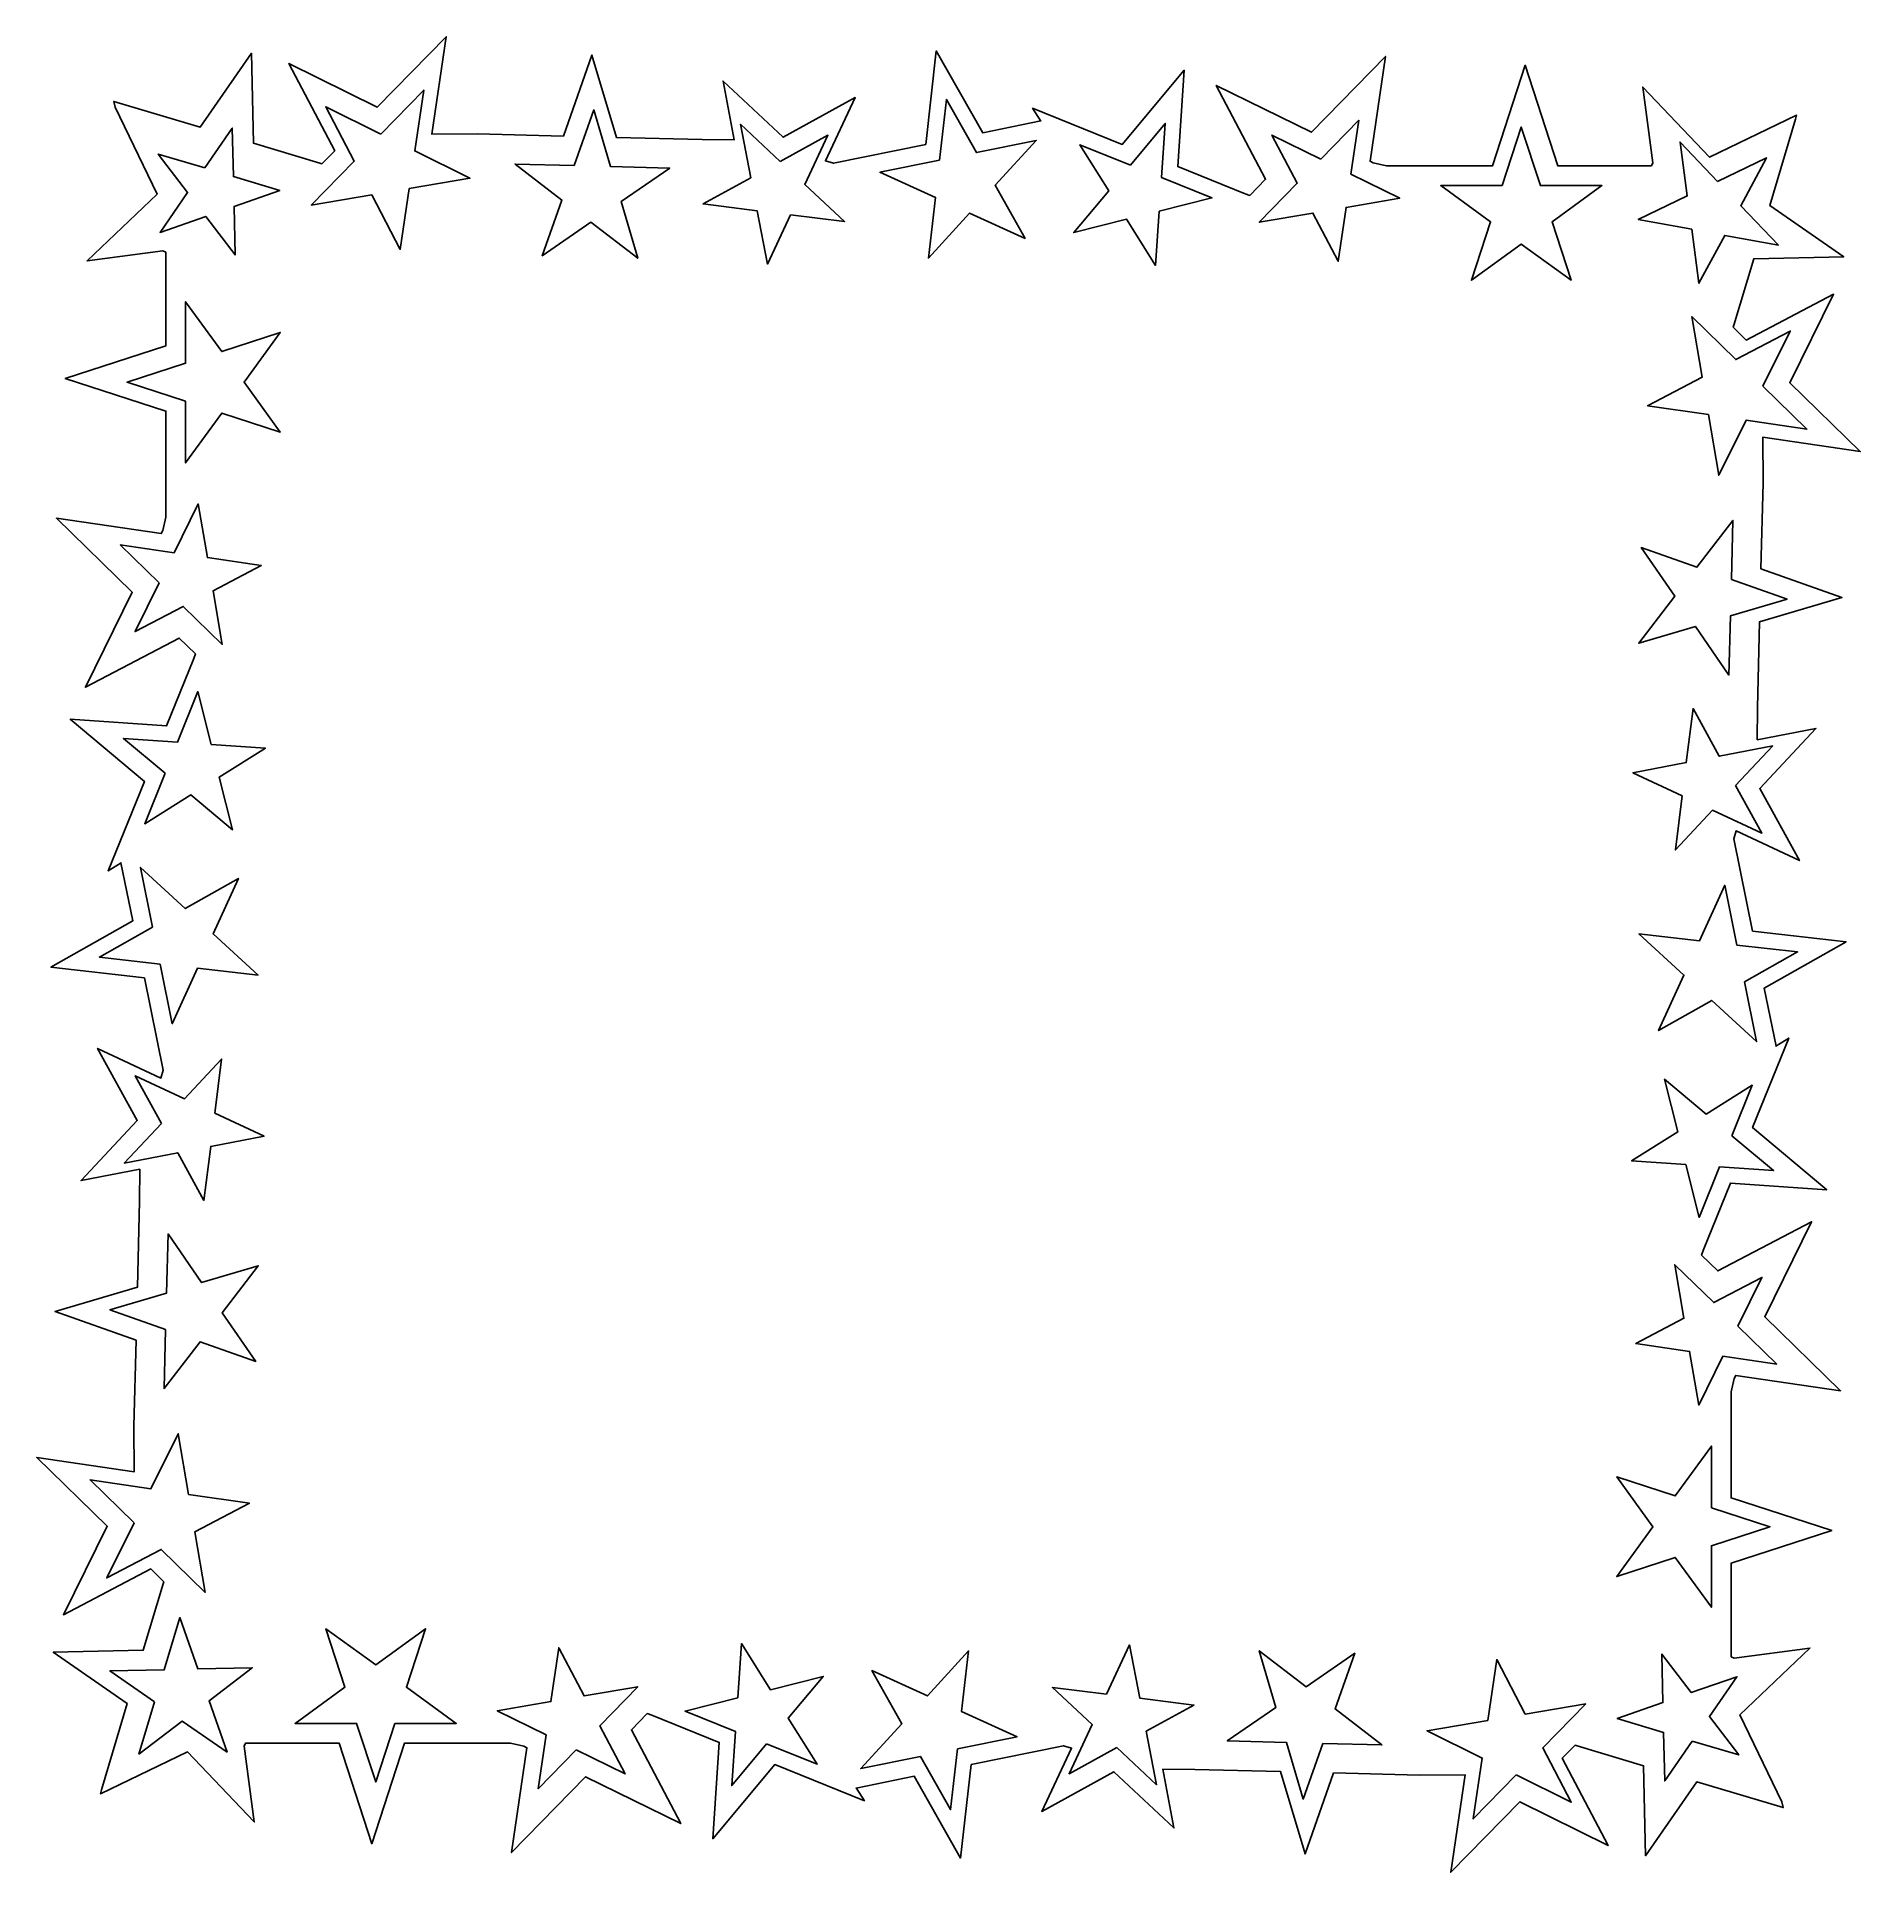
# Model space of a CAD drawing. Header units: centimetres. Extents: x -10.8 to 10.8, y -10.9 to 10.9.
import ezdxf

# ---------------------------------------------------------------- set-up
doc = ezdxf.new("R2010")
doc.units = ezdxf.units.CM
doc.header["$MEASUREMENT"] = 0
doc.layers.add('Camada 1', color=7, linetype='Continuous')

msp = doc.modelspace()

# ---------------------------------------------------------------- linework, layer by layer
at = {"layer": 'Camada 1'}
for points, knots in [([(-10.03365, -9.89304), (-10.03365, -9.89304), (-9.727, -8.87135), (-9.727, -8.87135), (-9.727, -8.87135), (-9.727, -8.87135), (-10.60396, -8.26405), (-10.60396, -8.26405), (-10.60396, -8.26405), (-10.60396, -8.26405), (-9.53756, -8.23987), (-9.53756, -8.23987), (-9.53756, -8.23987), (-9.53756, -8.23987), (-9.30129, -7.45255), (-9.30129, -7.45255), (-9.30129, -7.45255), (-9.30129, -7.45255), (-9.29354, -7.42871), (-9.29354, -7.42871), (-9.29354, -7.42871), (-9.29354, -7.42871), (-9.44816, -7.27742), (-9.44816, -7.27742), (-9.44816, -7.27742), (-9.44816, -7.27742), (-10.48313, -7.81915), (-10.48313, -7.81915), (-10.48313, -7.81915), (-10.48313, -7.81915), (-9.96426, -6.77254), (-9.96426, -6.77254), (-9.96426, -6.77254), (-9.96426, -6.77254), (-10.79909, -5.95561), (-10.79909, -5.95561), (-10.79909, -5.95561), (-10.79909, -5.95561), (-9.64355, -6.12566), (-9.64355, -6.12566), (-9.64355, -6.12566), (-9.64355, -6.12566), (-9.64773, -5.58604), (-9.64773, -5.58604), (-9.64773, -5.58604), (-9.64773, -5.58604), (-9.62193, -4.56901), (-9.62193, -4.56901), (-9.62193, -4.56901), (-9.62193, -4.56901), (-10.58102, -4.23011), (-10.58102, -4.23011), (-10.58102, -4.23011), (-10.58102, -4.23011), (-9.6059, -3.94039), (-9.6059, -3.94039), (-9.6059, -3.94039), (-9.6059, -3.94039), (-9.57997, -2.92331), (-9.57997, -2.92331), (-9.57997, -2.92331), (-9.57997, -2.92331), (-9.57955, -2.54395), (-9.57955, -2.54395), (-9.57955, -2.54395), (-9.57955, -2.54395), (-10.27405, -2.67735), (-10.27405, -2.67735), (-10.27405, -2.67735), (-10.27405, -2.67735), (-9.60764, -1.96596), (-9.60764, -1.96596), (-9.60764, -1.96596), (-9.60764, -1.96596), (-10.07839, -1.11241), (-10.07839, -1.11241), (-10.07839, -1.11241), (-10.07839, -1.11241), (-9.32718, -1.46462), (-9.32718, -1.46462), (-9.32718, -1.46462), (-9.32718, -1.46462), (-9.30109, -1.36929), (-9.30109, -1.36929), (-9.30109, -1.36929), (-9.30109, -1.36929), (-9.52379, -0.27725), (-9.52379, -0.27725), (-9.52379, -0.27725), (-9.52379, -0.27725), (-10.63102, -0.15139), (-10.63102, -0.15139), (-10.63102, -0.15139), (-10.63102, -0.15139), (-9.66137, 0.39773), (-9.66137, 0.39773), (-9.66137, 0.39773), (-9.66137, 0.39773), (-9.80184, 1.08715), (-9.80184, 1.08715), (-9.80184, 1.08715), (-9.80184, 1.08715), (-9.80017, 1.08437), (-9.80017, 1.08437), (-9.80017, 1.08437), (-9.80017, 1.08437), (-9.95201, 0.98936), (-9.95201, 0.98936), (-9.95201, 0.98936), (-9.95201, 0.98936), (-9.52431, 2.05076), (-9.52431, 2.05076), (-9.52431, 2.05076), (-9.52431, 2.05076), (-10.40162, 2.78564), (-10.40162, 2.78564), (-10.40162, 2.78564), (-10.40162, 2.78564), (-9.26, 2.70695), (-9.26, 2.70695), (-9.26, 2.70695), (-9.26, 2.70695), (-8.93782, 3.50679), (-8.93782, 3.50679), (-8.93782, 3.50679), (-8.93782, 3.50679), (-8.91951, 3.56156), (-8.91951, 3.56156), (-8.91951, 3.56156), (-8.91951, 3.56156), (-9.11117, 3.74851), (-9.11117, 3.74851), (-9.11117, 3.74851), (-9.11117, 3.74851), (-10.22256, 3.16444), (-10.22256, 3.16444), (-10.22256, 3.16444), (-10.22256, 3.16444), (-9.66672, 4.29019), (-9.66672, 4.29019), (-9.66672, 4.29019), (-9.66672, 4.29019), (-10.56549, 5.1666), (-10.56549, 5.1666), (-10.56549, 5.1666), (-10.56549, 5.1666), (-9.32335, 4.98589), (-9.32335, 4.98589), (-9.32335, 4.98589), (-9.32335, 4.98589), (-9.30626, 5.0205), (-9.30626, 5.0205), (-9.30626, 5.0205), (-9.30626, 5.0205), (-9.2685, 5.18116), (-9.2685, 5.18116), (-9.2685, 5.18116), (-9.2685, 5.18116), (-9.26845, 6.43539), (-9.26845, 6.43539), (-9.26845, 6.43539), (-9.26845, 6.43539), (-10.46127, 6.82319), (-10.46127, 6.82319), (-10.46127, 6.82319), (-10.46127, 6.82319), (-9.2685, 7.2107), (-9.2685, 7.2107), (-9.2685, 7.2107), (-9.2685, 7.2107), (-9.26842, 8.31753), (-9.26842, 8.31753), (-9.26842, 8.31753), (-9.26842, 8.31753), (-9.30372, 8.33565), (-9.30372, 8.33565), (-9.30372, 8.33565), (-9.30372, 8.33565), (-10.20269, 8.21495), (-10.20269, 8.21495), (-10.20269, 8.21495), (-10.20269, 8.21495), (-9.37415, 9.00494), (-9.37415, 9.00494), (-9.37415, 9.00494), (-9.37415, 9.00494), (-9.8695, 10.03713), (-9.8695, 10.03713), (-9.8695, 10.03713), (-9.8695, 10.03713), (-9.88577, 10.1047), (-9.88577, 10.1047), (-9.88577, 10.1047), (-9.88577, 10.1047), (-8.86405, 9.79805), (-8.86405, 9.79805), (-8.86405, 9.79805), (-8.86405, 9.79805), (-8.25673, 10.67501), (-8.25673, 10.67501), (-8.25673, 10.67501), (-8.25673, 10.67501), (-8.23257, 9.60861), (-8.23257, 9.60861), (-8.23257, 9.60861), (-8.23257, 9.60861), (-7.44525, 9.37234), (-7.44525, 9.37234), (-7.44525, 9.37234), (-7.44525, 9.37234), (-7.42138, 9.36459), (-7.42138, 9.36459), (-7.42138, 9.36459), (-7.42138, 9.36459), (-7.27012, 9.51924), (-7.27012, 9.51924), (-7.27012, 9.51924), (-7.27012, 9.51924), (-7.81183, 10.55421), (-7.81183, 10.55421), (-7.81183, 10.55421), (-7.81183, 10.55421), (-6.76522, 10.03534), (-6.76522, 10.03534), (-6.76522, 10.03534), (-6.76522, 10.03534), (-5.9483, 10.87014), (-5.9483, 10.87014), (-5.9483, 10.87014), (-5.9483, 10.87014), (-6.11837, 9.71457), (-6.11837, 9.71457), (-6.11837, 9.71457), (-6.11837, 9.71457), (-5.57875, 9.71875), (-5.57875, 9.71875), (-5.57875, 9.71875), (-5.57875, 9.71875), (-4.56172, 9.69295), (-4.56172, 9.69295), (-4.56172, 9.69295), (-4.56172, 9.69295), (-4.22276, 10.65204), (-4.22276, 10.65204), (-4.22276, 10.65204), (-4.22276, 10.65204), (-3.93309, 9.67689), (-3.93309, 9.67689), (-3.93309, 9.67689), (-3.93309, 9.67689), (-2.91598, 9.65096), (-2.91598, 9.65096), (-2.91598, 9.65096), (-2.91598, 9.65096), (-2.53665, 9.65054), (-2.53665, 9.65054), (-2.53665, 9.65054), (-2.53665, 9.65054), (-2.67005, 10.34504), (-2.67005, 10.34504), (-2.67005, 10.34504), (-2.67005, 10.34504), (-1.95864, 9.67863), (-1.95864, 9.67863), (-1.95864, 9.67863), (-1.95864, 9.67863), (-1.10512, 10.14938), (-1.10512, 10.14938), (-1.10512, 10.14938), (-1.10512, 10.14938), (-1.45736, 9.3982), (-1.45736, 9.3982), (-1.45736, 9.3982), (-1.45736, 9.3982), (-1.362, 9.37209), (-1.362, 9.37209), (-1.362, 9.37209), (-1.362, 9.37209), (-0.26996, 9.59479), (-0.26996, 9.59479), (-0.26996, 9.59479), (-0.26996, 9.59479), (-0.1441, 10.70202), (-0.1441, 10.70202), (-0.1441, 10.70202), (-0.1441, 10.70202), (0.40502, 9.73237), (0.40502, 9.73237), (0.40502, 9.73237), (0.40502, 9.73237), (1.09444, 9.87286), (1.09444, 9.87286), (1.09444, 9.87286), (1.09444, 9.87286), (1.09169, 9.87119), (1.09169, 9.87119), (1.09169, 9.87119), (1.09169, 9.87119), (0.99665, 10.02303), (0.99665, 10.02303), (0.99665, 10.02303), (0.99665, 10.02303), (2.05805, 9.59533), (2.05805, 9.59533), (2.05805, 9.59533), (2.05805, 9.59533), (2.79293, 10.47264), (2.79293, 10.47264), (2.79293, 10.47264), (2.79293, 10.47264), (2.71427, 9.33102), (2.71427, 9.33102), (2.71427, 9.33102), (2.71427, 9.33102), (3.51408, 9.00884), (3.51408, 9.00884), (3.51408, 9.00884), (3.51408, 9.00884), (3.56885, 8.99053), (3.56885, 8.99053), (3.56885, 8.99053), (3.56885, 8.99053), (3.75578, 9.18219), (3.75578, 9.18219), (3.75578, 9.18219), (3.75578, 9.18219), (3.17169, 10.29357), (3.17169, 10.29357), (3.17169, 10.29357), (3.17169, 10.29357), (4.29747, 9.73776), (4.29747, 9.73776), (4.29747, 9.73776), (4.29747, 9.73776), (5.17385, 10.63652), (5.17385, 10.63652), (5.17385, 10.63652), (5.17385, 10.63652), (4.99314, 9.39435), (4.99314, 9.39435), (4.99314, 9.39435), (4.99314, 9.39435), (5.02777, 9.37726), (5.02777, 9.37726), (5.02777, 9.37726), (5.02777, 9.37726), (5.1884, 9.33953), (5.1884, 9.33953), (5.1884, 9.33953), (5.1884, 9.33953), (6.44263, 9.33945), (6.44263, 9.33945), (6.44263, 9.33945), (6.44263, 9.33945), (6.83043, 10.53227), (6.83043, 10.53227), (6.83043, 10.53227), (6.83043, 10.53227), (7.21794, 9.3395), (7.21794, 9.3395), (7.21794, 9.3395), (7.21794, 9.3395), (8.32477, 9.33945), (8.32477, 9.33945), (8.32477, 9.33945), (8.32477, 9.33945), (8.34292, 9.37472), (8.34292, 9.37472), (8.34292, 9.37472), (8.34292, 9.37472), (8.22222, 10.27369), (8.22222, 10.27369), (8.22222, 10.27369), (8.22222, 10.27369), (9.01221, 9.44517), (9.01221, 9.44517), (9.01221, 9.44517), (9.01221, 9.44517), (10.04438, 9.9405), (10.04438, 9.9405), (10.04438, 9.9405), (10.04438, 9.9405), (10.03364, 9.89301), (10.03364, 9.89301), (10.03364, 9.89301), (10.03364, 9.89301), (9.72702, 8.87135), (9.72702, 8.87135), (9.72702, 8.87135), (9.72702, 8.87135), (10.60401, 8.26403), (10.60401, 8.26403), (10.60401, 8.26403), (10.60401, 8.26403), (9.53763, 8.23982), (9.53763, 8.23982), (9.53763, 8.23982), (9.53763, 8.23982), (9.30136, 7.45253), (9.30136, 7.45253), (9.30136, 7.45253), (9.30136, 7.45253), (9.29358, 7.42869), (9.29358, 7.42869), (9.29358, 7.42869), (9.29358, 7.42869), (9.44823, 7.2774), (9.44823, 7.2774), (9.44823, 7.2774), (9.44823, 7.2774), (10.48317, 7.81911), (10.48317, 7.81911), (10.48317, 7.81911), (10.48317, 7.81911), (9.9643, 6.77252), (9.9643, 6.77252), (9.9643, 6.77252), (9.9643, 6.77252), (10.79911, 5.95559), (10.79911, 5.95559), (10.79911, 5.95559), (10.79911, 5.95559), (9.64357, 6.12564), (9.64357, 6.12564), (9.64357, 6.12564), (9.64357, 6.12564), (9.64778, 5.58602), (9.64778, 5.58602), (9.64778, 5.58602), (9.64778, 5.58602), (9.62196, 4.56896), (9.62196, 4.56896), (9.62196, 4.56896), (9.62196, 4.56896), (10.58102, 4.23006), (10.58102, 4.23006), (10.58102, 4.23006), (10.58102, 4.23006), (9.60587, 3.94034), (9.60587, 3.94034), (9.60587, 3.94034), (9.60587, 3.94034), (9.57997, 2.92326), (9.57997, 2.92326), (9.57997, 2.92326), (9.57997, 2.92326), (9.57955, 2.54393), (9.57955, 2.54393), (9.57955, 2.54393), (9.57955, 2.54393), (10.27405, 2.67731), (10.27405, 2.67731), (10.27405, 2.67731), (10.27405, 2.67731), (9.60762, 1.96595), (9.60762, 1.96595), (9.60762, 1.96595), (9.60762, 1.96595), (10.07837, 1.1124), (10.07837, 1.1124), (10.07837, 1.1124), (10.07837, 1.1124), (9.32719, 1.46464), (9.32719, 1.46464), (9.32719, 1.46464), (9.32719, 1.46464), (9.30108, 1.36928), (9.30108, 1.36928), (9.30108, 1.36928), (9.30108, 1.36928), (9.52383, 0.27719), (9.52383, 0.27719), (9.52383, 0.27719), (9.52383, 0.27719), (10.63103, 0.15135), (10.63103, 0.15135), (10.63103, 0.15135), (10.63103, 0.15135), (9.66133, -0.39771), (9.66133, -0.39771), (9.66133, -0.39771), (9.66133, -0.39771), (9.80188, -1.08721), (9.80188, -1.08721), (9.80188, -1.08721), (9.80188, -1.08721), (9.80021, -1.08441), (9.80021, -1.08441), (9.80021, -1.08441), (9.80021, -1.08441), (9.952, -0.9894), (9.952, -0.9894), (9.952, -0.9894), (9.952, -0.9894), (9.5243, -2.05083), (9.5243, -2.05083), (9.5243, -2.05083), (9.5243, -2.05083), (10.40163, -2.78566), (10.40163, -2.78566), (10.40163, -2.78566), (10.40163, -2.78566), (9.26001, -2.707), (9.26001, -2.707), (9.26001, -2.707), (9.26001, -2.707), (8.9378, -3.50681), (8.9378, -3.50681), (8.9378, -3.50681), (8.9378, -3.50681), (8.91954, -3.56158), (8.91954, -3.56158), (8.91954, -3.56158), (8.91954, -3.56158), (9.11118, -3.74856), (9.11118, -3.74856), (9.11118, -3.74856), (9.11118, -3.74856), (10.22259, -3.16447), (10.22259, -3.16447), (10.22259, -3.16447), (10.22259, -3.16447), (9.66675, -4.29022), (9.66675, -4.29022), (9.66675, -4.29022), (9.66675, -4.29022), (10.56554, -5.16663), (10.56554, -5.16663), (10.56554, -5.16663), (10.56554, -5.16663), (9.32337, -4.98592), (9.32337, -4.98592), (9.32337, -4.98592), (9.32337, -4.98592), (9.30628, -5.0205), (9.30628, -5.0205), (9.30628, -5.0205), (9.30628, -5.0205), (9.26858, -5.18118), (9.26858, -5.18118), (9.26858, -5.18118), (9.26858, -5.18118), (9.2685, -6.43541), (9.2685, -6.43541), (9.2685, -6.43541), (9.2685, -6.43541), (10.46135, -6.82318), (10.46135, -6.82318), (10.46135, -6.82318), (10.46135, -6.82318), (9.26858, -7.21069), (9.26858, -7.21069), (9.26858, -7.21069), (9.26858, -7.21069), (9.26847, -8.31752), (9.26847, -8.31752), (9.26847, -8.31752), (9.26847, -8.31752), (9.30379, -8.33562), (9.30379, -8.33562), (9.30379, -8.33562), (9.30379, -8.33562), (10.20271, -8.21494), (10.20271, -8.21494), (10.20271, -8.21494), (10.20271, -8.21494), (9.37422, -9.00491), (9.37422, -9.00491), (9.37422, -9.00491), (9.37422, -9.00491), (9.86952, -10.03713), (9.86952, -10.03713), (9.86952, -10.03713), (9.86952, -10.03713), (9.88584, -10.10465), (9.88584, -10.10465), (9.88584, -10.10465), (9.88584, -10.10465), (8.86412, -9.79802), (8.86412, -9.79802), (8.86412, -9.79802), (8.86412, -9.79802), (8.25674, -10.67498), (8.25674, -10.67498), (8.25674, -10.67498), (8.25674, -10.67498), (8.2326, -9.60861), (8.2326, -9.60861), (8.2326, -9.60861), (8.2326, -9.60861), (7.44525, -9.37231), (7.44525, -9.37231), (7.44525, -9.37231), (7.44525, -9.37231), (7.42138, -9.36456), (7.42138, -9.36456), (7.42138, -9.36456), (7.42138, -9.36456), (7.27009, -9.51924), (7.27009, -9.51924), (7.27009, -9.51924), (7.27009, -9.51924), (7.81185, -10.55421), (7.81185, -10.55421), (7.81185, -10.55421), (7.81185, -10.55421), (6.76524, -10.03536), (6.76524, -10.03536), (6.76524, -10.03536), (6.76524, -10.03536), (5.94829, -10.87015), (5.94829, -10.87015), (5.94829, -10.87015), (5.94829, -10.87015), (6.11842, -9.71466), (6.11842, -9.71466), (6.11842, -9.71466), (6.11842, -9.71466), (5.57878, -9.71876), (5.57878, -9.71876), (5.57878, -9.71876), (5.57878, -9.71876), (4.56175, -9.69296), (4.56175, -9.69296), (4.56175, -9.69296), (4.56175, -9.69296), (4.22277, -10.65207), (4.22277, -10.65207), (4.22277, -10.65207), (4.22277, -10.65207), (3.9331, -9.67692), (3.9331, -9.67692), (3.9331, -9.67692), (3.9331, -9.67692), (2.91599, -9.65102), (2.91599, -9.65102), (2.91599, -9.65102), (2.91599, -9.65102), (2.53668, -9.65057), (2.53668, -9.65057), (2.53668, -9.65057), (2.53668, -9.65057), (2.67008, -10.3451), (2.67008, -10.3451), (2.67008, -10.3451), (2.67008, -10.3451), (1.95859, -9.67867), (1.95859, -9.67867), (1.95859, -9.67867), (1.95859, -9.67867), (1.1051, -10.14934), (1.1051, -10.14934), (1.1051, -10.14934), (1.1051, -10.14934), (1.45737, -9.39816), (1.45737, -9.39816), (1.45737, -9.39816), (1.45737, -9.39816), (1.36196, -9.3721), (1.36196, -9.3721), (1.36196, -9.3721), (1.36196, -9.3721), (0.26997, -9.5948), (0.26997, -9.5948), (0.26997, -9.5948), (0.26997, -9.5948), (0.14408, -10.702), (0.14408, -10.702), (0.14408, -10.702), (0.14408, -10.702), (-0.40501, -9.73241), (-0.40501, -9.73241), (-0.40501, -9.73241), (-0.40501, -9.73241), (-1.09446, -9.87285), (-1.09446, -9.87285), (-1.09446, -9.87285), (-1.09446, -9.87285), (-1.09168, -9.87118), (-1.09168, -9.87118), (-1.09168, -9.87118), (-1.09168, -9.87118), (-0.99664, -10.02305), (-0.99664, -10.02305), (-0.99664, -10.02305), (-0.99664, -10.02305), (-2.05807, -9.59538), (-2.05807, -9.59538), (-2.05807, -9.59538), (-2.05807, -9.59538), (-2.79295, -10.47263), (-2.79295, -10.47263), (-2.79295, -10.47263), (-2.79295, -10.47263), (-2.71426, -9.33106), (-2.71426, -9.33106), (-2.71426, -9.33106), (-2.71426, -9.33106), (-3.5141, -9.00888), (-3.5141, -9.00888), (-3.5141, -9.00888), (-3.5141, -9.00888), (-3.56887, -8.99052), (-3.56887, -8.99052), (-3.56887, -8.99052), (-3.56887, -8.99052), (-3.75582, -9.18224), (-3.75582, -9.18224), (-3.75582, -9.18224), (-3.75582, -9.18224), (-3.17173, -10.29368), (-3.17173, -10.29368), (-3.17173, -10.29368), (-3.17173, -10.29368), (-4.29751, -9.73784), (-4.29751, -9.73784), (-4.29751, -9.73784), (-4.29751, -9.73784), (-5.17389, -10.63658), (-5.17389, -10.63658), (-5.17389, -10.63658), (-5.17389, -10.63658), (-4.99318, -9.39441), (-4.99318, -9.39441), (-4.99318, -9.39441), (-4.99318, -9.39441), (-5.02779, -9.37734), (-5.02779, -9.37734), (-5.02779, -9.37734), (-5.02779, -9.37734), (-5.18845, -9.33961), (-5.18845, -9.33961), (-5.18845, -9.33961), (-5.18845, -9.33961), (-6.44268, -9.3395), (-6.44268, -9.3395), (-6.44268, -9.3395), (-6.44268, -9.3395), (-6.83048, -10.53232), (-6.83048, -10.53232), (-6.83048, -10.53232), (-6.83048, -10.53232), (-7.21796, -9.3396), (-7.21796, -9.3396), (-7.21796, -9.3396), (-7.21796, -9.3396), (-8.32479, -9.33947), (-8.32479, -9.33947), (-8.32479, -9.33947), (-8.32479, -9.33947), (-8.34294, -9.37477), (-8.34294, -9.37477), (-8.34294, -9.37477), (-8.34294, -9.37477), (-8.22224, -10.27374), (-8.22224, -10.27374), (-8.22224, -10.27374), (-8.22224, -10.27374), (-9.01223, -9.44522), (-9.01223, -9.44522), (-9.01223, -9.44522), (-9.01223, -9.44522), (-10.0444, -9.94052), (-10.0444, -9.94052), (-10.0444, -9.94052), (-10.0444, -9.94052), (-10.03365, -9.89304), (-10.03365, -9.89304)], [0, 0, 0, 0, 0.00518135, 0.00518135, 0.00518135, 0.00518135, 0.01036269, 0.01036269, 0.01036269, 0.01036269, 0.01554404, 0.01554404, 0.01554404, 0.01554404, 0.02072539, 0.02072539, 0.02072539, 0.02072539, 0.02590674, 0.02590674, 0.02590674, 0.02590674, 0.03108808, 0.03108808, 0.03108808, 0.03108808, 0.03626943, 0.03626943, 0.03626943, 0.03626943, 0.04145078, 0.04145078, 0.04145078, 0.04145078, 0.04663212, 0.04663212, 0.04663212, 0.04663212, 0.05181347, 0.05181347, 0.05181347, 0.05181347, 0.05699482, 0.05699482, 0.05699482, 0.05699482, 0.06217617, 0.06217617, 0.06217617, 0.06217617, 0.06735751, 0.06735751, 0.06735751, 0.06735751, 0.07253886, 0.07253886, 0.07253886, 0.07253886, 0.07772021, 0.07772021, 0.07772021, 0.07772021, 0.08290155, 0.08290155, 0.08290155, 0.08290155, 0.0880829, 0.0880829, 0.0880829, 0.0880829, 0.09326425, 0.09326425, 0.09326425, 0.09326425, 0.0984456, 0.0984456, 0.0984456, 0.0984456, 0.10362694, 0.10362694, 0.10362694, 0.10362694, 0.10880829, 0.10880829, 0.10880829, 0.10880829, 0.11398964, 0.11398964, 0.11398964, 0.11398964, 0.11917098, 0.11917098, 0.11917098, 0.11917098, 0.12435233, 0.12435233, 0.12435233, 0.12435233, 0.12953368, 0.12953368, 0.12953368, 0.12953368, 0.13471503, 0.13471503, 0.13471503, 0.13471503, 0.13989637, 0.13989637, 0.13989637, 0.13989637, 0.14507772, 0.14507772, 0.14507772, 0.14507772, 0.15025907, 0.15025907, 0.15025907, 0.15025907, 0.15544041, 0.15544041, 0.15544041, 0.15544041, 0.16062176, 0.16062176, 0.16062176, 0.16062176, 0.16580311, 0.16580311, 0.16580311, 0.16580311, 0.17098446, 0.17098446, 0.17098446, 0.17098446, 0.1761658, 0.1761658, 0.1761658, 0.1761658, 0.18134715, 0.18134715, 0.18134715, 0.18134715, 0.1865285, 0.1865285, 0.1865285, 0.1865285, 0.19170984, 0.19170984, 0.19170984, 0.19170984, 0.19689119, 0.19689119, 0.19689119, 0.19689119, 0.20207254, 0.20207254, 0.20207254, 0.20207254, 0.20725389, 0.20725389, 0.20725389, 0.20725389, 0.21243523, 0.21243523, 0.21243523, 0.21243523, 0.21761658, 0.21761658, 0.21761658, 0.21761658, 0.22279793, 0.22279793, 0.22279793, 0.22279793, 0.22797927, 0.22797927, 0.22797927, 0.22797927, 0.23316062, 0.23316062, 0.23316062, 0.23316062, 0.23834197, 0.23834197, 0.23834197, 0.23834197, 0.24352332, 0.24352332, 0.24352332, 0.24352332, 0.24870466, 0.24870466, 0.24870466, 0.24870466, 0.25388601, 0.25388601, 0.25388601, 0.25388601, 0.25906736, 0.25906736, 0.25906736, 0.25906736, 0.2642487, 0.2642487, 0.2642487, 0.2642487, 0.26943005, 0.26943005, 0.26943005, 0.26943005, 0.2746114, 0.2746114, 0.2746114, 0.2746114, 0.27979275, 0.27979275, 0.27979275, 0.27979275, 0.28497409, 0.28497409, 0.28497409, 0.28497409, 0.29015544, 0.29015544, 0.29015544, 0.29015544, 0.29533679, 0.29533679, 0.29533679, 0.29533679, 0.30051813, 0.30051813, 0.30051813, 0.30051813, 0.30569948, 0.30569948, 0.30569948, 0.30569948, 0.31088083, 0.31088083, 0.31088083, 0.31088083, 0.31606218, 0.31606218, 0.31606218, 0.31606218, 0.32124352, 0.32124352, 0.32124352, 0.32124352, 0.32642487, 0.32642487, 0.32642487, 0.32642487, 0.33160622, 0.33160622, 0.33160622, 0.33160622, 0.33678756, 0.33678756, 0.33678756, 0.33678756, 0.34196891, 0.34196891, 0.34196891, 0.34196891, 0.34715026, 0.34715026, 0.34715026, 0.34715026, 0.35233161, 0.35233161, 0.35233161, 0.35233161, 0.35751295, 0.35751295, 0.35751295, 0.35751295, 0.3626943, 0.3626943, 0.3626943, 0.3626943, 0.36787565, 0.36787565, 0.36787565, 0.36787565, 0.37305699, 0.37305699, 0.37305699, 0.37305699, 0.37823834, 0.37823834, 0.37823834, 0.37823834, 0.38341969, 0.38341969, 0.38341969, 0.38341969, 0.38860104, 0.38860104, 0.38860104, 0.38860104, 0.39378238, 0.39378238, 0.39378238, 0.39378238, 0.39896373, 0.39896373, 0.39896373, 0.39896373, 0.40414508, 0.40414508, 0.40414508, 0.40414508, 0.40932642, 0.40932642, 0.40932642, 0.40932642, 0.41450777, 0.41450777, 0.41450777, 0.41450777, 0.41968912, 0.41968912, 0.41968912, 0.41968912, 0.42487047, 0.42487047, 0.42487047, 0.42487047, 0.43005181, 0.43005181, 0.43005181, 0.43005181, 0.43523316, 0.43523316, 0.43523316, 0.43523316, 0.44041451, 0.44041451, 0.44041451, 0.44041451, 0.44559585, 0.44559585, 0.44559585, 0.44559585, 0.4507772, 0.4507772, 0.4507772, 0.4507772, 0.45595855, 0.45595855, 0.45595855, 0.45595855, 0.4611399, 0.4611399, 0.4611399, 0.4611399, 0.46632124, 0.46632124, 0.46632124, 0.46632124, 0.47150259, 0.47150259, 0.47150259, 0.47150259, 0.47668394, 0.47668394, 0.47668394, 0.47668394, 0.48186528, 0.48186528, 0.48186528, 0.48186528, 0.48704663, 0.48704663, 0.48704663, 0.48704663, 0.49222798, 0.49222798, 0.49222798, 0.49222798, 0.49740933, 0.49740933, 0.49740933, 0.49740933, 0.50259067, 0.50259067, 0.50259067, 0.50259067, 0.50777202, 0.50777202, 0.50777202, 0.50777202, 0.51295337, 0.51295337, 0.51295337, 0.51295337, 0.51813472, 0.51813472, 0.51813472, 0.51813472, 0.52331606, 0.52331606, 0.52331606, 0.52331606, 0.52849741, 0.52849741, 0.52849741, 0.52849741, 0.53367876, 0.53367876, 0.53367876, 0.53367876, 0.5388601, 0.5388601, 0.5388601, 0.5388601, 0.54404145, 0.54404145, 0.54404145, 0.54404145, 0.5492228, 0.5492228, 0.5492228, 0.5492228, 0.55440415, 0.55440415, 0.55440415, 0.55440415, 0.55958549, 0.55958549, 0.55958549, 0.55958549, 0.56476684, 0.56476684, 0.56476684, 0.56476684, 0.56994819, 0.56994819, 0.56994819, 0.56994819, 0.57512953, 0.57512953, 0.57512953, 0.57512953, 0.58031088, 0.58031088, 0.58031088, 0.58031088, 0.58549223, 0.58549223, 0.58549223, 0.58549223, 0.59067358, 0.59067358, 0.59067358, 0.59067358, 0.59585492, 0.59585492, 0.59585492, 0.59585492, 0.60103627, 0.60103627, 0.60103627, 0.60103627, 0.60621762, 0.60621762, 0.60621762, 0.60621762, 0.61139896, 0.61139896, 0.61139896, 0.61139896, 0.61658031, 0.61658031, 0.61658031, 0.61658031, 0.62176166, 0.62176166, 0.62176166, 0.62176166, 0.62694301, 0.62694301, 0.62694301, 0.62694301, 0.63212435, 0.63212435, 0.63212435, 0.63212435, 0.6373057, 0.6373057, 0.6373057, 0.6373057, 0.64248705, 0.64248705, 0.64248705, 0.64248705, 0.64766839, 0.64766839, 0.64766839, 0.64766839, 0.65284974, 0.65284974, 0.65284974, 0.65284974, 0.65803109, 0.65803109, 0.65803109, 0.65803109, 0.66321244, 0.66321244, 0.66321244, 0.66321244, 0.66839378, 0.66839378, 0.66839378, 0.66839378, 0.67357513, 0.67357513, 0.67357513, 0.67357513, 0.67875648, 0.67875648, 0.67875648, 0.67875648, 0.68393782, 0.68393782, 0.68393782, 0.68393782, 0.68911917, 0.68911917, 0.68911917, 0.68911917, 0.69430052, 0.69430052, 0.69430052, 0.69430052, 0.69948187, 0.69948187, 0.69948187, 0.69948187, 0.70466321, 0.70466321, 0.70466321, 0.70466321, 0.70984456, 0.70984456, 0.70984456, 0.70984456, 0.71502591, 0.71502591, 0.71502591, 0.71502591, 0.72020725, 0.72020725, 0.72020725, 0.72020725, 0.7253886, 0.7253886, 0.7253886, 0.7253886, 0.73056995, 0.73056995, 0.73056995, 0.73056995, 0.7357513, 0.7357513, 0.7357513, 0.7357513, 0.74093264, 0.74093264, 0.74093264, 0.74093264, 0.74611399, 0.74611399, 0.74611399, 0.74611399, 0.75129534, 0.75129534, 0.75129534, 0.75129534, 0.75647668, 0.75647668, 0.75647668, 0.75647668, 0.76165803, 0.76165803, 0.76165803, 0.76165803, 0.76683938, 0.76683938, 0.76683938, 0.76683938, 0.77202073, 0.77202073, 0.77202073, 0.77202073, 0.77720207, 0.77720207, 0.77720207, 0.77720207, 0.78238342, 0.78238342, 0.78238342, 0.78238342, 0.78756477, 0.78756477, 0.78756477, 0.78756477, 0.79274611, 0.79274611, 0.79274611, 0.79274611, 0.79792746, 0.79792746, 0.79792746, 0.79792746, 0.80310881, 0.80310881, 0.80310881, 0.80310881, 0.80829016, 0.80829016, 0.80829016, 0.80829016, 0.8134715, 0.8134715, 0.8134715, 0.8134715, 0.81865285, 0.81865285, 0.81865285, 0.81865285, 0.8238342, 0.8238342, 0.8238342, 0.8238342, 0.82901554, 0.82901554, 0.82901554, 0.82901554, 0.83419689, 0.83419689, 0.83419689, 0.83419689, 0.83937824, 0.83937824, 0.83937824, 0.83937824, 0.84455959, 0.84455959, 0.84455959, 0.84455959, 0.84974093, 0.84974093, 0.84974093, 0.84974093, 0.85492228, 0.85492228, 0.85492228, 0.85492228, 0.86010363, 0.86010363, 0.86010363, 0.86010363, 0.86528497, 0.86528497, 0.86528497, 0.86528497, 0.87046632, 0.87046632, 0.87046632, 0.87046632, 0.87564767, 0.87564767, 0.87564767, 0.87564767, 0.88082902, 0.88082902, 0.88082902, 0.88082902, 0.88601036, 0.88601036, 0.88601036, 0.88601036, 0.89119171, 0.89119171, 0.89119171, 0.89119171, 0.89637306, 0.89637306, 0.89637306, 0.89637306, 0.9015544, 0.9015544, 0.9015544, 0.9015544, 0.90673575, 0.90673575, 0.90673575, 0.90673575, 0.9119171, 0.9119171, 0.9119171, 0.9119171, 0.91709845, 0.91709845, 0.91709845, 0.91709845, 0.92227979, 0.92227979, 0.92227979, 0.92227979, 0.92746114, 0.92746114, 0.92746114, 0.92746114, 0.93264249, 0.93264249, 0.93264249, 0.93264249, 0.93782383, 0.93782383, 0.93782383, 0.93782383, 0.94300518, 0.94300518, 0.94300518, 0.94300518, 0.94818653, 0.94818653, 0.94818653, 0.94818653, 0.95336788, 0.95336788, 0.95336788, 0.95336788, 0.95854922, 0.95854922, 0.95854922, 0.95854922, 0.96373057, 0.96373057, 0.96373057, 0.96373057, 0.96891192, 0.96891192, 0.96891192, 0.96891192, 0.97409326, 0.97409326, 0.97409326, 0.97409326, 0.97927461, 0.97927461, 0.97927461, 0.97927461, 0.98445596, 0.98445596, 0.98445596, 0.98445596, 0.98963731, 0.98963731, 0.98963731, 0.98963731, 1, 1, 1, 1]), ([(-6.7244, 9.71711), (-6.7244, 9.71711), (-7.3767, 10.04054), (-7.3767, 10.04054), (-7.3767, 10.04054), (-7.3767, 10.04054), (-7.03904, 9.39549), (-7.03904, 9.39549), (-7.03904, 9.39549), (-7.03904, 9.39549), (-7.54828, 8.87511), (-7.54828, 8.87511), (-7.54828, 8.87511), (-7.54828, 8.87511), (-6.83036, 8.99687), (-6.83036, 8.99687), (-6.83036, 8.99687), (-6.83036, 8.99687), (-6.49278, 8.35176), (-6.49278, 8.35176), (-6.49278, 8.35176), (-6.49278, 8.35176), (-6.38681, 9.07196), (-6.38681, 9.07196), (-6.38681, 9.07196), (-6.38681, 9.07196), (-5.66884, 9.19383), (-5.66884, 9.19383), (-5.66884, 9.19383), (-5.66884, 9.19383), (-6.32122, 9.5172), (-6.32122, 9.5172), (-6.32122, 9.5172), (-6.32122, 9.5172), (-6.21523, 10.23748), (-6.21523, 10.23748), (-6.21523, 10.23748), (-6.21523, 10.23748), (-6.7244, 9.71711), (-6.7244, 9.71711)], [0, 0, 0, 0, 0.09090909, 0.09090909, 0.09090909, 0.09090909, 0.18181818, 0.18181818, 0.18181818, 0.18181818, 0.27272727, 0.27272727, 0.27272727, 0.27272727, 0.36363636, 0.36363636, 0.36363636, 0.36363636, 0.45454545, 0.45454545, 0.45454545, 0.45454545, 0.54545455, 0.54545455, 0.54545455, 0.54545455, 0.63636364, 0.63636364, 0.63636364, 0.63636364, 0.72727273, 0.72727273, 0.72727273, 0.72727273, 0.81818182, 0.81818182, 0.81818182, 0.81818182, 1, 1, 1, 1]), ([(-4.4344, 9.34331), (-4.4344, 9.34331), (-5.13401, 9.36106), (-5.13401, 9.36106), (-5.13401, 9.36106), (-5.13401, 9.36106), (-4.57844, 8.93542), (-4.57844, 8.93542), (-4.57844, 8.93542), (-4.57844, 8.93542), (-4.8117, 8.27558), (-4.8117, 8.27558), (-4.8117, 8.27558), (-4.8117, 8.27558), (-4.23507, 8.67238), (-4.23507, 8.67238), (-4.23507, 8.67238), (-4.23507, 8.67238), (-3.67955, 8.24667), (-3.67955, 8.24667), (-3.67955, 8.24667), (-3.67955, 8.24667), (-3.87875, 8.91757), (-3.87875, 8.91757), (-3.87875, 8.91757), (-3.87875, 8.91757), (-3.30225, 9.31445), (-3.30225, 9.31445), (-3.30225, 9.31445), (-3.30225, 9.31445), (-4.00191, 9.33228), (-4.00191, 9.33228), (-4.00191, 9.33228), (-4.00191, 9.33228), (-4.20122, 10.00308), (-4.20122, 10.00308), (-4.20122, 10.00308), (-4.20122, 10.00308), (-4.4344, 9.34331), (-4.4344, 9.34331)], [0, 0, 0, 0, 0.09090909, 0.09090909, 0.09090909, 0.09090909, 0.18181818, 0.18181818, 0.18181818, 0.18181818, 0.27272727, 0.27272727, 0.27272727, 0.27272727, 0.36363636, 0.36363636, 0.36363636, 0.36363636, 0.45454545, 0.45454545, 0.45454545, 0.45454545, 0.54545455, 0.54545455, 0.54545455, 0.54545455, 0.63636364, 0.63636364, 0.63636364, 0.63636364, 0.72727273, 0.72727273, 0.72727273, 0.72727273, 0.81818182, 0.81818182, 0.81818182, 0.81818182, 1, 1, 1, 1]), ([(-0.10529, 9.4094), (-0.10529, 9.4094), (-0.81265, 9.26515), (-0.81265, 9.26515), (-0.81265, 9.26515), (-0.81265, 9.26515), (-0.15558, 8.96601), (-0.15558, 8.96601), (-0.15558, 8.96601), (-0.15558, 8.96601), (-0.23715, 8.24872), (-0.23715, 8.24872), (-0.23715, 8.24872), (-0.23715, 8.24872), (0.25045, 8.78119), (0.25045, 8.78119), (0.25045, 8.78119), (0.25045, 8.78119), (0.90746, 8.48195), (0.90746, 8.48195), (0.90746, 8.48195), (0.90746, 8.48195), (0.55175, 9.11012), (0.55175, 9.11012), (0.55175, 9.11012), (0.55175, 9.11012), (1.03935, 9.64265), (1.03935, 9.64265), (1.03935, 9.64265), (1.03935, 9.64265), (0.33196, 9.49845), (0.33196, 9.49845), (0.33196, 9.49845), (0.33196, 9.49845), (-0.02372, 10.12654), (-0.02372, 10.12654), (-0.02372, 10.12654), (-0.02372, 10.12654), (-0.10529, 9.4094), (-0.10529, 9.4094)], [0, 0, 0, 0, 0.09090909, 0.09090909, 0.09090909, 0.09090909, 0.18181818, 0.18181818, 0.18181818, 0.18181818, 0.27272727, 0.27272727, 0.27272727, 0.27272727, 0.36363636, 0.36363636, 0.36363636, 0.36363636, 0.45454545, 0.45454545, 0.45454545, 0.45454545, 0.54545455, 0.54545455, 0.54545455, 0.54545455, 0.63636364, 0.63636364, 0.63636364, 0.63636364, 0.72727273, 0.72727273, 0.72727273, 0.72727273, 0.81818182, 0.81818182, 0.81818182, 0.81818182, 1, 1, 1, 1]), ([(-8.80969, 9.31606), (-8.80969, 9.31606), (-9.35897, 9.4809), (-9.35897, 9.4809), (-9.35897, 9.4809), (-9.35897, 9.4809), (-9.01149, 9.02463), (-9.01149, 9.02463), (-9.01149, 9.02463), (-9.01149, 9.02463), (-9.33803, 8.55316), (-9.33803, 8.55316), (-9.33803, 8.55316), (-9.33803, 8.55316), (-8.79672, 8.74268), (-8.79672, 8.74268), (-8.79672, 8.74268), (-8.79672, 8.74268), (-8.44922, 8.28649), (-8.44922, 8.28649), (-8.44922, 8.28649), (-8.44922, 8.28649), (-8.46216, 8.85982), (-8.46216, 8.85982), (-8.46216, 8.85982), (-8.46216, 8.85982), (-7.92088, 9.04937), (-7.92088, 9.04937), (-7.92088, 9.04937), (-7.92088, 9.04937), (-8.47018, 9.21418), (-8.47018, 9.21418), (-8.47018, 9.21418), (-8.47018, 9.21418), (-8.48314, 9.78753), (-8.48314, 9.78753), (-8.48314, 9.78753), (-8.48314, 9.78753), (-8.80969, 9.31606), (-8.80969, 9.31606)], [0, 0, 0, 0, 0.09090909, 0.09090909, 0.09090909, 0.09090909, 0.18181818, 0.18181818, 0.18181818, 0.18181818, 0.27272727, 0.27272727, 0.27272727, 0.27272727, 0.36363636, 0.36363636, 0.36363636, 0.36363636, 0.45454545, 0.45454545, 0.45454545, 0.45454545, 0.54545455, 0.54545455, 0.54545455, 0.54545455, 0.63636364, 0.63636364, 0.63636364, 0.63636364, 0.72727273, 0.72727273, 0.72727273, 0.72727273, 0.81818182, 0.81818182, 0.81818182, 0.81818182, 1, 1, 1, 1]), ([(-1.99264, 9.39273), (-1.99264, 9.39273), (-2.46296, 9.83329), (-2.46296, 9.83329), (-2.46296, 9.83329), (-2.46296, 9.83329), (-2.34141, 9.20041), (-2.34141, 9.20041), (-2.34141, 9.20041), (-2.34141, 9.20041), (-2.90572, 8.88921), (-2.90572, 8.88921), (-2.90572, 8.88921), (-2.90572, 8.88921), (-2.26627, 8.80931), (-2.26627, 8.80931), (-2.26627, 8.80931), (-2.26627, 8.80931), (-2.14469, 8.17643), (-2.14469, 8.17643), (-2.14469, 8.17643), (-2.14469, 8.17643), (-1.87106, 8.75976), (-1.87106, 8.75976), (-1.87106, 8.75976), (-1.87106, 8.75976), (-1.23154, 8.67996), (-1.23154, 8.67996), (-1.23154, 8.67996), (-1.23154, 8.67996), (-1.70194, 9.12041), (-1.70194, 9.12041), (-1.70194, 9.12041), (-1.70194, 9.12041), (-1.42833, 9.70392), (-1.42833, 9.70392), (-1.42833, 9.70392), (-1.42833, 9.70392), (-1.99264, 9.39273), (-1.99264, 9.39273)], [0, 0, 0, 0, 0.09090909, 0.09090909, 0.09090909, 0.09090909, 0.18181818, 0.18181818, 0.18181818, 0.18181818, 0.27272727, 0.27272727, 0.27272727, 0.27272727, 0.36363636, 0.36363636, 0.36363636, 0.36363636, 0.45454545, 0.45454545, 0.45454545, 0.45454545, 0.54545455, 0.54545455, 0.54545455, 0.54545455, 0.63636364, 0.63636364, 0.63636364, 0.63636364, 0.72727273, 0.72727273, 0.72727273, 0.72727273, 0.81818182, 0.81818182, 0.81818182, 0.81818182, 1, 1, 1, 1]), ([(2.15367, 9.35014), (2.15367, 9.35014), (1.55595, 9.59094), (1.55595, 9.59094), (1.55595, 9.59094), (1.55595, 9.59094), (1.8979, 9.04473), (1.8979, 9.04473), (1.8979, 9.04473), (1.8979, 9.04473), (1.48414, 8.55067), (1.48414, 8.55067), (1.48414, 8.55067), (1.48414, 8.55067), (2.10932, 8.7072), (2.10932, 8.7072), (2.10932, 8.7072), (2.10932, 8.7072), (2.45129, 8.16102), (2.45129, 8.16102), (2.45129, 8.16102), (2.45129, 8.16102), (2.49563, 8.80385), (2.49563, 8.80385), (2.49563, 8.80385), (2.49563, 8.80385), (3.12084, 8.96043), (3.12084, 8.96043), (3.12084, 8.96043), (3.12084, 8.96043), (2.52309, 9.20125), (2.52309, 9.20125), (2.52309, 9.20125), (2.52309, 9.20125), (2.56743, 9.84411), (2.56743, 9.84411), (2.56743, 9.84411), (2.56743, 9.84411), (2.15367, 9.35014), (2.15367, 9.35014)], [0, 0, 0, 0, 0.09090909, 0.09090909, 0.09090909, 0.09090909, 0.18181818, 0.18181818, 0.18181818, 0.18181818, 0.27272727, 0.27272727, 0.27272727, 0.27272727, 0.36363636, 0.36363636, 0.36363636, 0.36363636, 0.45454545, 0.45454545, 0.45454545, 0.45454545, 0.54545455, 0.54545455, 0.54545455, 0.54545455, 0.63636364, 0.63636364, 0.63636364, 0.63636364, 0.72727273, 0.72727273, 0.72727273, 0.72727273, 0.81818182, 0.81818182, 0.81818182, 0.81818182, 1, 1, 1, 1]), ([(4.40887, 9.41911), (4.40887, 9.41911), (3.83094, 9.70444), (3.83094, 9.70444), (3.83094, 9.70444), (3.83094, 9.70444), (4.13082, 9.13392), (4.13082, 9.13392), (4.13082, 9.13392), (4.13082, 9.13392), (3.68087, 8.67262), (3.68087, 8.67262), (3.68087, 8.67262), (3.68087, 8.67262), (4.31606, 8.78142), (4.31606, 8.78142), (4.31606, 8.78142), (4.31606, 8.78142), (4.61583, 8.21093), (4.61583, 8.21093), (4.61583, 8.21093), (4.61583, 8.21093), (4.70854, 8.84863), (4.70854, 8.84863), (4.70854, 8.84863), (4.70854, 8.84863), (5.34386, 8.95759), (5.34386, 8.95759), (5.34386, 8.95759), (5.34386, 8.95759), (4.76593, 9.24284), (4.76593, 9.24284), (4.76593, 9.24284), (4.76593, 9.24284), (4.85864, 9.88049), (4.85864, 9.88049), (4.85864, 9.88049), (4.85864, 9.88049), (4.40887, 9.41911), (4.40887, 9.41911)], [0, 0, 0, 0, 0.09090909, 0.09090909, 0.09090909, 0.09090909, 0.18181818, 0.18181818, 0.18181818, 0.18181818, 0.27272727, 0.27272727, 0.27272727, 0.27272727, 0.36363636, 0.36363636, 0.36363636, 0.36363636, 0.45454545, 0.45454545, 0.45454545, 0.45454545, 0.54545455, 0.54545455, 0.54545455, 0.54545455, 0.63636364, 0.63636364, 0.63636364, 0.63636364, 0.72727273, 0.72727273, 0.72727273, 0.72727273, 0.81818182, 0.81818182, 0.81818182, 0.81818182, 1, 1, 1, 1]), ([(6.55903, 9.10725), (6.55903, 9.10725), (5.82989, 9.1073), (5.82989, 9.1073), (5.82989, 9.1073), (5.82989, 9.1073), (6.41975, 8.67857), (6.41975, 8.67857), (6.41975, 8.67857), (6.41975, 8.67857), (6.19435, 7.98512), (6.19435, 7.98512), (6.19435, 7.98512), (6.19435, 7.98512), (6.78429, 8.41375), (6.78429, 8.41375), (6.78429, 8.41375), (6.78429, 8.41375), (7.37421, 7.98505), (7.37421, 7.98505), (7.37421, 7.98505), (7.37421, 7.98505), (7.14894, 8.67852), (7.14894, 8.67852), (7.14894, 8.67852), (7.14894, 8.67852), (7.73893, 9.10722), (7.73893, 9.10722), (7.73893, 9.10722), (7.73893, 9.10722), (7.00971, 9.10725), (7.00971, 9.10725), (7.00971, 9.10725), (7.00971, 9.10725), (6.78442, 9.8007), (6.78442, 9.8007), (6.78442, 9.8007), (6.78442, 9.8007), (6.55903, 9.10725), (6.55903, 9.10725)], [0, 0, 0, 0, 0.09090909, 0.09090909, 0.09090909, 0.09090909, 0.18181818, 0.18181818, 0.18181818, 0.18181818, 0.27272727, 0.27272727, 0.27272727, 0.27272727, 0.36363636, 0.36363636, 0.36363636, 0.36363636, 0.45454545, 0.45454545, 0.45454545, 0.45454545, 0.54545455, 0.54545455, 0.54545455, 0.54545455, 0.63636364, 0.63636364, 0.63636364, 0.63636364, 0.72727273, 0.72727273, 0.72727273, 0.72727273, 0.81818182, 0.81818182, 0.81818182, 0.81818182, 1, 1, 1, 1]), ([(9.10898, 9.15644), (9.10898, 9.15644), (8.66435, 9.62285), (8.66435, 9.62285), (8.66435, 9.62285), (8.66435, 9.62285), (8.75005, 8.98409), (8.75005, 8.98409), (8.75005, 8.98409), (8.75005, 8.98409), (8.16897, 8.70532), (8.16897, 8.70532), (8.16897, 8.70532), (8.16897, 8.70532), (8.80291, 8.58941), (8.80291, 8.58941), (8.80291, 8.58941), (8.80291, 8.58941), (8.88856, 7.95073), (8.88856, 7.95073), (8.88856, 7.95073), (8.88856, 7.95073), (9.19474, 8.51763), (9.19474, 8.51763), (9.19474, 8.51763), (9.19474, 8.51763), (9.82868, 8.40182), (9.82868, 8.40182), (9.82868, 8.40182), (9.82868, 8.40182), (9.38386, 8.86823), (9.38386, 8.86823), (9.38386, 8.86823), (9.38386, 8.86823), (9.68998, 9.43526), (9.68998, 9.43526), (9.68998, 9.43526), (9.68998, 9.43526), (9.10898, 9.15644), (9.10898, 9.15644)], [0, 0, 0, 0, 0.09090909, 0.09090909, 0.09090909, 0.09090909, 0.18181818, 0.18181818, 0.18181818, 0.18181818, 0.27272727, 0.27272727, 0.27272727, 0.27272727, 0.36363636, 0.36363636, 0.36363636, 0.36363636, 0.45454545, 0.45454545, 0.45454545, 0.45454545, 0.54545455, 0.54545455, 0.54545455, 0.54545455, 0.63636364, 0.63636364, 0.63636364, 0.63636364, 0.72727273, 0.72727273, 0.72727273, 0.72727273, 0.81818182, 0.81818182, 0.81818182, 0.81818182, 1, 1, 1, 1]), ([(-9.0362, 6.55172), (-9.0362, 6.55172), (-9.03628, 5.82258), (-9.03628, 5.82258), (-9.03628, 5.82258), (-9.03628, 5.82258), (-8.60754, 6.41244), (-8.60754, 6.41244), (-8.60754, 6.41244), (-8.60754, 6.41244), (-7.91412, 6.18707), (-7.91412, 6.18707), (-7.91412, 6.18707), (-7.91412, 6.18707), (-8.34275, 6.77701), (-8.34275, 6.77701), (-8.34275, 6.77701), (-8.34275, 6.77701), (-7.91402, 7.36693), (-7.91402, 7.36693), (-7.91402, 7.36693), (-7.91402, 7.36693), (-8.60752, 7.14164), (-8.60752, 7.14164), (-8.60752, 7.14164), (-8.60752, 7.14164), (-9.03622, 7.73166), (-9.03622, 7.73166), (-9.03622, 7.73166), (-9.03622, 7.73166), (-9.03625, 7.00244), (-9.03625, 7.00244), (-9.03625, 7.00244), (-9.03625, 7.00244), (-9.7297, 6.77715), (-9.7297, 6.77715), (-9.7297, 6.77715), (-9.7297, 6.77715), (-9.0362, 6.55172), (-9.0362, 6.55172)], [0, 0, 0, 0, 0.09090909, 0.09090909, 0.09090909, 0.09090909, 0.18181818, 0.18181818, 0.18181818, 0.18181818, 0.27272727, 0.27272727, 0.27272727, 0.27272727, 0.36363636, 0.36363636, 0.36363636, 0.36363636, 0.45454545, 0.45454545, 0.45454545, 0.45454545, 0.54545455, 0.54545455, 0.54545455, 0.54545455, 0.63636364, 0.63636364, 0.63636364, 0.63636364, 0.72727273, 0.72727273, 0.72727273, 0.72727273, 0.81818182, 0.81818182, 0.81818182, 0.81818182, 1, 1, 1, 1]), ([(9.64609, 6.73166), (9.64609, 6.73166), (9.96949, 7.38396), (9.96949, 7.38396), (9.96949, 7.38396), (9.96949, 7.38396), (9.32446, 7.0463), (9.32446, 7.0463), (9.32446, 7.0463), (9.32446, 7.0463), (8.8041, 7.55557), (8.8041, 7.55557), (8.8041, 7.55557), (8.8041, 7.55557), (8.92583, 6.83765), (8.92583, 6.83765), (8.92583, 6.83765), (8.92583, 6.83765), (8.28075, 6.50004), (8.28075, 6.50004), (8.28075, 6.50004), (8.28075, 6.50004), (9.00092, 6.39407), (9.00092, 6.39407), (9.00092, 6.39407), (9.00092, 6.39407), (9.12281, 5.67615), (9.12281, 5.67615), (9.12281, 5.67615), (9.12281, 5.67615), (9.44621, 6.32851), (9.44621, 6.32851), (9.44621, 6.32851), (9.44621, 6.32851), (10.16643, 6.22246), (10.16643, 6.22246), (10.16643, 6.22246), (10.16643, 6.22246), (9.64609, 6.73166), (9.64609, 6.73166)], [0, 0, 0, 0, 0.09090909, 0.09090909, 0.09090909, 0.09090909, 0.18181818, 0.18181818, 0.18181818, 0.18181818, 0.27272727, 0.27272727, 0.27272727, 0.27272727, 0.36363636, 0.36363636, 0.36363636, 0.36363636, 0.45454545, 0.45454545, 0.45454545, 0.45454545, 0.54545455, 0.54545455, 0.54545455, 0.54545455, 0.63636364, 0.63636364, 0.63636364, 0.63636364, 0.72727273, 0.72727273, 0.72727273, 0.72727273, 0.81818182, 0.81818182, 0.81818182, 0.81818182, 1, 1, 1, 1]), ([(-9.34809, 4.40153), (-9.34809, 4.40153), (-9.63339, 3.82363), (-9.63339, 3.82363), (-9.63339, 3.82363), (-9.63339, 3.82363), (-9.0629, 4.12348), (-9.0629, 4.12348), (-9.0629, 4.12348), (-9.0629, 4.12348), (-8.60163, 3.67353), (-8.60163, 3.67353), (-8.60163, 3.67353), (-8.60163, 3.67353), (-8.71043, 4.30872), (-8.71043, 4.30872), (-8.71043, 4.30872), (-8.71043, 4.30872), (-8.13994, 4.60852), (-8.13994, 4.60852), (-8.13994, 4.60852), (-8.13994, 4.60852), (-8.77764, 4.7012), (-8.77764, 4.7012), (-8.77764, 4.7012), (-8.77764, 4.7012), (-8.8866, 5.33652), (-8.8866, 5.33652), (-8.8866, 5.33652), (-8.8866, 5.33652), (-9.17185, 4.75859), (-9.17185, 4.75859), (-9.17185, 4.75859), (-9.17185, 4.75859), (-9.80947, 4.85133), (-9.80947, 4.85133), (-9.80947, 4.85133), (-9.80947, 4.85133), (-9.34809, 4.40153), (-9.34809, 4.40153)], [0, 0, 0, 0, 0.09090909, 0.09090909, 0.09090909, 0.09090909, 0.18181818, 0.18181818, 0.18181818, 0.18181818, 0.27272727, 0.27272727, 0.27272727, 0.27272727, 0.36363636, 0.36363636, 0.36363636, 0.36363636, 0.45454545, 0.45454545, 0.45454545, 0.45454545, 0.54545455, 0.54545455, 0.54545455, 0.54545455, 0.63636364, 0.63636364, 0.63636364, 0.63636364, 0.72727273, 0.72727273, 0.72727273, 0.72727273, 0.81818182, 0.81818182, 0.81818182, 0.81818182, 1, 1, 1, 1]), ([(9.27231, 4.44167), (9.27231, 4.44167), (9.29004, 5.14133), (9.29004, 5.14133), (9.29004, 5.14133), (9.29004, 5.14133), (8.8644, 4.58576), (8.8644, 4.58576), (8.8644, 4.58576), (8.8644, 4.58576), (8.20456, 4.81902), (8.20456, 4.81902), (8.20456, 4.81902), (8.20456, 4.81902), (8.60136, 4.24239), (8.60136, 4.24239), (8.60136, 4.24239), (8.60136, 4.24239), (8.17565, 3.6869), (8.17565, 3.6869), (8.17565, 3.6869), (8.17565, 3.6869), (8.84655, 3.88608), (8.84655, 3.88608), (8.84655, 3.88608), (8.84655, 3.88608), (9.24343, 3.30961), (9.24343, 3.30961), (9.24343, 3.30961), (9.24343, 3.30961), (9.26126, 4.00925), (9.26126, 4.00925), (9.26126, 4.00925), (9.26126, 4.00925), (9.93208, 4.20856), (9.93208, 4.20856), (9.93208, 4.20856), (9.93208, 4.20856), (9.27231, 4.44167), (9.27231, 4.44167)], [0, 0, 0, 0, 0.09090909, 0.09090909, 0.09090909, 0.09090909, 0.18181818, 0.18181818, 0.18181818, 0.18181818, 0.27272727, 0.27272727, 0.27272727, 0.27272727, 0.36363636, 0.36363636, 0.36363636, 0.36363636, 0.45454545, 0.45454545, 0.45454545, 0.45454545, 0.54545455, 0.54545455, 0.54545455, 0.54545455, 0.63636364, 0.63636364, 0.63636364, 0.63636364, 0.72727273, 0.72727273, 0.72727273, 0.72727273, 0.81818182, 0.81818182, 0.81818182, 0.81818182, 1, 1, 1, 1]), ([(-9.27908, 2.14635), (-9.27908, 2.14635), (-9.5199, 1.54863), (-9.5199, 1.54863), (-9.5199, 1.54863), (-9.5199, 1.54863), (-8.97369, 1.8906), (-8.97369, 1.8906), (-8.97369, 1.8906), (-8.97369, 1.8906), (-8.47963, 1.47684), (-8.47963, 1.47684), (-8.47963, 1.47684), (-8.47963, 1.47684), (-8.63616, 2.102), (-8.63616, 2.102), (-8.63616, 2.102), (-8.63616, 2.102), (-8.08998, 2.44397), (-8.08998, 2.44397), (-8.08998, 2.44397), (-8.08998, 2.44397), (-8.73279, 2.48831), (-8.73279, 2.48831), (-8.73279, 2.48831), (-8.73279, 2.48831), (-8.88937, 3.11355), (-8.88937, 3.11355), (-8.88937, 3.11355), (-8.88937, 3.11355), (-9.13019, 2.51578), (-9.13019, 2.51578), (-9.13019, 2.51578), (-9.13019, 2.51578), (-9.77305, 2.56012), (-9.77305, 2.56012), (-9.77305, 2.56012), (-9.77305, 2.56012), (-9.27908, 2.14635), (-9.27908, 2.14635)], [0, 0, 0, 0, 0.09090909, 0.09090909, 0.09090909, 0.09090909, 0.18181818, 0.18181818, 0.18181818, 0.18181818, 0.27272727, 0.27272727, 0.27272727, 0.27272727, 0.36363636, 0.36363636, 0.36363636, 0.36363636, 0.45454545, 0.45454545, 0.45454545, 0.45454545, 0.54545455, 0.54545455, 0.54545455, 0.54545455, 0.63636364, 0.63636364, 0.63636364, 0.63636364, 0.72727273, 0.72727273, 0.72727273, 0.72727273, 0.81818182, 0.81818182, 0.81818182, 0.81818182, 1, 1, 1, 1]), ([(9.32171, 1.99996), (9.32171, 1.99996), (9.76224, 2.47028), (9.76224, 2.47028), (9.76224, 2.47028), (9.76224, 2.47028), (9.12933, 2.34868), (9.12933, 2.34868), (9.12933, 2.34868), (9.12933, 2.34868), (8.81815, 2.91301), (8.81815, 2.91301), (8.81815, 2.91301), (8.81815, 2.91301), (8.73825, 2.27354), (8.73825, 2.27354), (8.73825, 2.27354), (8.73825, 2.27354), (8.10537, 2.15199), (8.10537, 2.15199), (8.10537, 2.15199), (8.10537, 2.15199), (8.6887, 1.87836), (8.6887, 1.87836), (8.6887, 1.87836), (8.6887, 1.87836), (8.60888, 1.23881), (8.60888, 1.23881), (8.60888, 1.23881), (8.60888, 1.23881), (9.04936, 1.70921), (9.04936, 1.70921), (9.04936, 1.70921), (9.04936, 1.70921), (9.63287, 1.4356), (9.63287, 1.4356), (9.63287, 1.4356), (9.63287, 1.4356), (9.32171, 1.99996), (9.32171, 1.99996)], [0, 0, 0, 0, 0.09090909, 0.09090909, 0.09090909, 0.09090909, 0.18181818, 0.18181818, 0.18181818, 0.18181818, 0.27272727, 0.27272727, 0.27272727, 0.27272727, 0.36363636, 0.36363636, 0.36363636, 0.36363636, 0.45454545, 0.45454545, 0.45454545, 0.45454545, 0.54545455, 0.54545455, 0.54545455, 0.54545455, 0.63636364, 0.63636364, 0.63636364, 0.63636364, 0.72727273, 0.72727273, 0.72727273, 0.72727273, 0.81818182, 0.81818182, 0.81818182, 0.81818182, 1, 1, 1, 1]), ([(-9.33838, -0.11255), (-9.33838, -0.11255), (-9.19413, -0.81997), (-9.19413, -0.81997), (-9.19413, -0.81997), (-9.19413, -0.81997), (-8.89499, -0.16288), (-8.89499, -0.16288), (-8.89499, -0.16288), (-8.89499, -0.16288), (-8.1777, -0.24445), (-8.1777, -0.24445), (-8.1777, -0.24445), (-8.1777, -0.24445), (-8.7102, 0.24315), (-8.7102, 0.24315), (-8.7102, 0.24315), (-8.7102, 0.24315), (-8.41096, 0.90019), (-8.41096, 0.90019), (-8.41096, 0.90019), (-8.41096, 0.90019), (-9.03913, 0.54443), (-9.03913, 0.54443), (-9.03913, 0.54443), (-9.03913, 0.54443), (-9.57166, 1.03203), (-9.57166, 1.03203), (-9.57166, 1.03203), (-9.57166, 1.03203), (-9.42746, 0.32464), (-9.42746, 0.32464), (-9.42746, 0.32464), (-9.42746, 0.32464), (-10.05558, -0.03099), (-10.05558, -0.03099), (-10.05558, -0.03099), (-10.05558, -0.03099), (-9.33838, -0.11255), (-9.33838, -0.11255)], [0, 0, 0, 0, 0.09090909, 0.09090909, 0.09090909, 0.09090909, 0.18181818, 0.18181818, 0.18181818, 0.18181818, 0.27272727, 0.27272727, 0.27272727, 0.27272727, 0.36363636, 0.36363636, 0.36363636, 0.36363636, 0.45454545, 0.45454545, 0.45454545, 0.45454545, 0.54545455, 0.54545455, 0.54545455, 0.54545455, 0.63636364, 0.63636364, 0.63636364, 0.63636364, 0.72727273, 0.72727273, 0.72727273, 0.72727273, 0.81818182, 0.81818182, 0.81818182, 0.81818182, 1, 1, 1, 1]), ([(9.33838, 0.1125), (9.33838, 0.1125), (9.19416, 0.81997), (9.19416, 0.81997), (9.19416, 0.81997), (9.19416, 0.81997), (8.895, 0.16288), (8.895, 0.16288), (8.895, 0.16288), (8.895, 0.16288), (8.17774, 0.24442), (8.17774, 0.24442), (8.17774, 0.24442), (8.17774, 0.24442), (8.71024, -0.24315), (8.71024, -0.24315), (8.71024, -0.24315), (8.71024, -0.24315), (8.41097, -0.90019), (8.41097, -0.90019), (8.41097, -0.90019), (8.41097, -0.90019), (9.03914, -0.54448), (9.03914, -0.54448), (9.03914, -0.54448), (9.03914, -0.54448), (9.57169, -1.03203), (9.57169, -1.03203), (9.57169, -1.03203), (9.57169, -1.03203), (9.42747, -0.32467), (9.42747, -0.32467), (9.42747, -0.32467), (9.42747, -0.32467), (10.05562, 0.03098), (10.05562, 0.03098), (10.05562, 0.03098), (10.05562, 0.03098), (9.33838, 0.1125), (9.33838, 0.1125)], [0, 0, 0, 0, 0.09090909, 0.09090909, 0.09090909, 0.09090909, 0.18181818, 0.18181818, 0.18181818, 0.18181818, 0.27272727, 0.27272727, 0.27272727, 0.27272727, 0.36363636, 0.36363636, 0.36363636, 0.36363636, 0.45454545, 0.45454545, 0.45454545, 0.45454545, 0.54545455, 0.54545455, 0.54545455, 0.54545455, 0.63636364, 0.63636364, 0.63636364, 0.63636364, 0.72727273, 0.72727273, 0.72727273, 0.72727273, 0.81818182, 0.81818182, 0.81818182, 0.81818182, 1, 1, 1, 1]), ([(-9.32168, -1.99999), (-9.32168, -1.99999), (-9.76221, -2.47029), (-9.76221, -2.47029), (-9.76221, -2.47029), (-9.76221, -2.47029), (-9.12933, -2.34869), (-9.12933, -2.34869), (-9.12933, -2.34869), (-9.12933, -2.34869), (-8.81815, -2.91305), (-8.81815, -2.91305), (-8.81815, -2.91305), (-8.81815, -2.91305), (-8.73825, -2.27355), (-8.73825, -2.27355), (-8.73825, -2.27355), (-8.73825, -2.27355), (-8.10537, -2.15197), (-8.10537, -2.15197), (-8.10537, -2.15197), (-8.10537, -2.15197), (-8.6887, -1.87836), (-8.6887, -1.87836), (-8.6887, -1.87836), (-8.6887, -1.87836), (-8.60888, -1.23878), (-8.60888, -1.23878), (-8.60888, -1.23878), (-8.60888, -1.23878), (-9.04936, -1.70921), (-9.04936, -1.70921), (-9.04936, -1.70921), (-9.04936, -1.70921), (-9.63288, -1.43563), (-9.63288, -1.43563), (-9.63288, -1.43563), (-9.63288, -1.43563), (-9.32168, -1.99999), (-9.32168, -1.99999)], [0, 0, 0, 0, 0.09090909, 0.09090909, 0.09090909, 0.09090909, 0.18181818, 0.18181818, 0.18181818, 0.18181818, 0.27272727, 0.27272727, 0.27272727, 0.27272727, 0.36363636, 0.36363636, 0.36363636, 0.36363636, 0.45454545, 0.45454545, 0.45454545, 0.45454545, 0.54545455, 0.54545455, 0.54545455, 0.54545455, 0.63636364, 0.63636364, 0.63636364, 0.63636364, 0.72727273, 0.72727273, 0.72727273, 0.72727273, 0.81818182, 0.81818182, 0.81818182, 0.81818182, 1, 1, 1, 1]), ([(9.27911, -2.14635), (9.27911, -2.14635), (9.51991, -1.54866), (9.51991, -1.54866), (9.51991, -1.54866), (9.51991, -1.54866), (8.97373, -1.89058), (8.97373, -1.89058), (8.97373, -1.89058), (8.97373, -1.89058), (8.47967, -1.4769), (8.47967, -1.4769), (8.47967, -1.4769), (8.47967, -1.4769), (8.63617, -2.102), (8.63617, -2.102), (8.63617, -2.102), (8.63617, -2.102), (8.09002, -2.444), (8.09002, -2.444), (8.09002, -2.444), (8.09002, -2.444), (8.73285, -2.48834), (8.73285, -2.48834), (8.73285, -2.48834), (8.73285, -2.48834), (8.8894, -3.11358), (8.8894, -3.11358), (8.8894, -3.11358), (8.8894, -3.11358), (9.13022, -2.51581), (9.13022, -2.51581), (9.13022, -2.51581), (9.13022, -2.51581), (9.77313, -2.56013), (9.77313, -2.56013), (9.77313, -2.56013), (9.77313, -2.56013), (9.27911, -2.14635), (9.27911, -2.14635)], [0, 0, 0, 0, 0.09090909, 0.09090909, 0.09090909, 0.09090909, 0.18181818, 0.18181818, 0.18181818, 0.18181818, 0.27272727, 0.27272727, 0.27272727, 0.27272727, 0.36363636, 0.36363636, 0.36363636, 0.36363636, 0.45454545, 0.45454545, 0.45454545, 0.45454545, 0.54545455, 0.54545455, 0.54545455, 0.54545455, 0.63636364, 0.63636364, 0.63636364, 0.63636364, 0.72727273, 0.72727273, 0.72727273, 0.72727273, 0.81818182, 0.81818182, 0.81818182, 0.81818182, 1, 1, 1, 1]), ([(-9.27228, -4.44169), (-9.27228, -4.44169), (-9.29003, -5.14135), (-9.29003, -5.14135), (-9.29003, -5.14135), (-9.29003, -5.14135), (-8.86437, -4.58578), (-8.86437, -4.58578), (-8.86437, -4.58578), (-8.86437, -4.58578), (-8.20455, -4.81901), (-8.20455, -4.81901), (-8.20455, -4.81901), (-8.20455, -4.81901), (-8.60135, -4.2424), (-8.60135, -4.2424), (-8.60135, -4.2424), (-8.60135, -4.2424), (-8.17564, -3.68688), (-8.17564, -3.68688), (-8.17564, -3.68688), (-8.17564, -3.68688), (-8.84652, -3.88608), (-8.84652, -3.88608), (-8.84652, -3.88608), (-8.84652, -3.88608), (-9.24342, -3.30958), (-9.24342, -3.30958), (-9.24342, -3.30958), (-9.24342, -3.30958), (-9.26125, -4.00919), (-9.26125, -4.00919), (-9.26125, -4.00919), (-9.26125, -4.00919), (-9.93205, -4.2085), (-9.93205, -4.2085), (-9.93205, -4.2085), (-9.93205, -4.2085), (-9.27228, -4.44169), (-9.27228, -4.44169)], [0, 0, 0, 0, 0.09090909, 0.09090909, 0.09090909, 0.09090909, 0.18181818, 0.18181818, 0.18181818, 0.18181818, 0.27272727, 0.27272727, 0.27272727, 0.27272727, 0.36363636, 0.36363636, 0.36363636, 0.36363636, 0.45454545, 0.45454545, 0.45454545, 0.45454545, 0.54545455, 0.54545455, 0.54545455, 0.54545455, 0.63636364, 0.63636364, 0.63636364, 0.63636364, 0.72727273, 0.72727273, 0.72727273, 0.72727273, 0.81818182, 0.81818182, 0.81818182, 0.81818182, 1, 1, 1, 1]), ([(9.34811, -4.40156), (9.34811, -4.40156), (9.63341, -3.82368), (9.63341, -3.82368), (9.63341, -3.82368), (9.63341, -3.82368), (9.06289, -4.12356), (9.06289, -4.12356), (9.06289, -4.12356), (9.06289, -4.12356), (8.60156, -3.67358), (8.60156, -3.67358), (8.60156, -3.67358), (8.60156, -3.67358), (8.71038, -4.30877), (8.71038, -4.30877), (8.71038, -4.30877), (8.71038, -4.30877), (8.13986, -4.6086), (8.13986, -4.6086), (8.13986, -4.6086), (8.13986, -4.6086), (8.77759, -4.70128), (8.77759, -4.70128), (8.77759, -4.70128), (8.77759, -4.70128), (8.88652, -5.3366), (8.88652, -5.3366), (8.88652, -5.3366), (8.88652, -5.3366), (9.17174, -4.75867), (9.17174, -4.75867), (9.17174, -4.75867), (9.17174, -4.75867), (9.80941, -4.85135), (9.80941, -4.85135), (9.80941, -4.85135), (9.80941, -4.85135), (9.34811, -4.40156), (9.34811, -4.40156)], [0, 0, 0, 0, 0.09090909, 0.09090909, 0.09090909, 0.09090909, 0.18181818, 0.18181818, 0.18181818, 0.18181818, 0.27272727, 0.27272727, 0.27272727, 0.27272727, 0.36363636, 0.36363636, 0.36363636, 0.36363636, 0.45454545, 0.45454545, 0.45454545, 0.45454545, 0.54545455, 0.54545455, 0.54545455, 0.54545455, 0.63636364, 0.63636364, 0.63636364, 0.63636364, 0.72727273, 0.72727273, 0.72727273, 0.72727273, 0.81818182, 0.81818182, 0.81818182, 0.81818182, 1, 1, 1, 1]), ([(-9.64606, -6.73169), (-9.64606, -6.73169), (-9.96949, -7.38402), (-9.96949, -7.38402), (-9.96949, -7.38402), (-9.96949, -7.38402), (-9.32446, -7.04633), (-9.32446, -7.04633), (-9.32446, -7.04633), (-9.32446, -7.04633), (-8.80408, -7.5556), (-8.80408, -7.5556), (-8.80408, -7.5556), (-8.80408, -7.5556), (-8.92581, -6.83763), (-8.92581, -6.83763), (-8.92581, -6.83763), (-8.92581, -6.83763), (-8.28073, -6.50005), (-8.28073, -6.50005), (-8.28073, -6.50005), (-8.28073, -6.50005), (-9.00095, -6.39408), (-9.00095, -6.39408), (-9.00095, -6.39408), (-9.00095, -6.39408), (-9.12279, -5.67613), (-9.12279, -5.67613), (-9.12279, -5.67613), (-9.12279, -5.67613), (-9.44616, -6.32849), (-9.44616, -6.32849), (-9.44616, -6.32849), (-9.44616, -6.32849), (-10.16644, -6.22244), (-10.16644, -6.22244), (-10.16644, -6.22244), (-10.16644, -6.22244), (-9.64606, -6.73169), (-9.64606, -6.73169)], [0, 0, 0, 0, 0.09090909, 0.09090909, 0.09090909, 0.09090909, 0.18181818, 0.18181818, 0.18181818, 0.18181818, 0.27272727, 0.27272727, 0.27272727, 0.27272727, 0.36363636, 0.36363636, 0.36363636, 0.36363636, 0.45454545, 0.45454545, 0.45454545, 0.45454545, 0.54545455, 0.54545455, 0.54545455, 0.54545455, 0.63636364, 0.63636364, 0.63636364, 0.63636364, 0.72727273, 0.72727273, 0.72727273, 0.72727273, 0.81818182, 0.81818182, 0.81818182, 0.81818182, 1, 1, 1, 1]), ([(9.03622, -6.55174), (9.03622, -6.55174), (9.03627, -5.8226), (9.03627, -5.8226), (9.03627, -5.8226), (9.03627, -5.8226), (8.60757, -6.41244), (8.60757, -6.41244), (8.60757, -6.41244), (8.60757, -6.41244), (7.91412, -6.18707), (7.91412, -6.18707), (7.91412, -6.18707), (7.91412, -6.18707), (8.34275, -6.77701), (8.34275, -6.77701), (8.34275, -6.77701), (8.34275, -6.77701), (7.91407, -7.36695), (7.91407, -7.36695), (7.91407, -7.36695), (7.91407, -7.36695), (8.60752, -7.14163), (8.60752, -7.14163), (8.60752, -7.14163), (8.60752, -7.14163), (9.03622, -7.7317), (9.03622, -7.7317), (9.03622, -7.7317), (9.03622, -7.7317), (9.03625, -7.00243), (9.03625, -7.00243), (9.03625, -7.00243), (9.03625, -7.00243), (9.7297, -6.77711), (9.7297, -6.77711), (9.7297, -6.77711), (9.7297, -6.77711), (9.03622, -6.55174), (9.03622, -6.55174)], [0, 0, 0, 0, 0.09090909, 0.09090909, 0.09090909, 0.09090909, 0.18181818, 0.18181818, 0.18181818, 0.18181818, 0.27272727, 0.27272727, 0.27272727, 0.27272727, 0.36363636, 0.36363636, 0.36363636, 0.36363636, 0.45454545, 0.45454545, 0.45454545, 0.45454545, 0.54545455, 0.54545455, 0.54545455, 0.54545455, 0.63636364, 0.63636364, 0.63636364, 0.63636364, 0.72727273, 0.72727273, 0.72727273, 0.72727273, 0.81818182, 0.81818182, 0.81818182, 0.81818182, 1, 1, 1, 1]), ([(-9.40254, -8.85216), (-9.40254, -8.85216), (-9.58777, -9.46943), (-9.58777, -9.46943), (-9.58777, -9.46943), (-9.58777, -9.46943), (-9.07506, -9.07896), (-9.07506, -9.07896), (-9.07506, -9.07896), (-9.07506, -9.07896), (-8.54531, -9.44586), (-8.54531, -9.44586), (-8.54531, -9.44586), (-8.54531, -9.44586), (-8.75825, -8.83764), (-8.75825, -8.83764), (-8.75825, -8.83764), (-8.75825, -8.83764), (-8.24562, -8.44711), (-8.24562, -8.44711), (-8.24562, -8.44711), (-8.24562, -8.44711), (-8.88985, -8.46166), (-8.88985, -8.46166), (-8.88985, -8.46166), (-8.88985, -8.46166), (-9.10284, -7.85346), (-9.10284, -7.85346), (-9.10284, -7.85346), (-9.10284, -7.85346), (-9.28805, -8.47068), (-9.28805, -8.47068), (-9.28805, -8.47068), (-9.28805, -8.47068), (-9.93234, -8.48529), (-9.93234, -8.48529), (-9.93234, -8.48529), (-9.93234, -8.48529), (-9.40254, -8.85216), (-9.40254, -8.85216)], [0, 0, 0, 0, 0.09090909, 0.09090909, 0.09090909, 0.09090909, 0.18181818, 0.18181818, 0.18181818, 0.18181818, 0.27272727, 0.27272727, 0.27272727, 0.27272727, 0.36363636, 0.36363636, 0.36363636, 0.36363636, 0.45454545, 0.45454545, 0.45454545, 0.45454545, 0.54545455, 0.54545455, 0.54545455, 0.54545455, 0.63636364, 0.63636364, 0.63636364, 0.63636364, 0.72727273, 0.72727273, 0.72727273, 0.72727273, 0.81818182, 0.81818182, 0.81818182, 0.81818182, 1, 1, 1, 1]), ([(-6.55901, -9.10725), (-6.55901, -9.10725), (-5.82984, -9.10736), (-5.82984, -9.10736), (-5.82984, -9.10736), (-5.82984, -9.10736), (-6.4197, -8.67863), (-6.4197, -8.67863), (-6.4197, -8.67863), (-6.4197, -8.67863), (-6.19433, -7.98516), (-6.19433, -7.98516), (-6.19433, -7.98516), (-6.19433, -7.98516), (-6.78427, -8.41381), (-6.78427, -8.41381), (-6.78427, -8.41381), (-6.78427, -8.41381), (-7.37419, -7.98505), (-7.37419, -7.98505), (-7.37419, -7.98505), (-7.37419, -7.98505), (-7.14892, -8.67855), (-7.14892, -8.67855), (-7.14892, -8.67855), (-7.14892, -8.67855), (-7.73894, -9.10725), (-7.73894, -9.10725), (-7.73894, -9.10725), (-7.73894, -9.10725), (-7.00972, -9.10733), (-7.00972, -9.10733), (-7.00972, -9.10733), (-7.00972, -9.10733), (-6.78443, -9.80075), (-6.78443, -9.80075), (-6.78443, -9.80075), (-6.78443, -9.80075), (-6.55901, -9.10725), (-6.55901, -9.10725)], [0, 0, 0, 0, 0.09090909, 0.09090909, 0.09090909, 0.09090909, 0.18181818, 0.18181818, 0.18181818, 0.18181818, 0.27272727, 0.27272727, 0.27272727, 0.27272727, 0.36363636, 0.36363636, 0.36363636, 0.36363636, 0.45454545, 0.45454545, 0.45454545, 0.45454545, 0.54545455, 0.54545455, 0.54545455, 0.54545455, 0.63636364, 0.63636364, 0.63636364, 0.63636364, 0.72727273, 0.72727273, 0.72727273, 0.72727273, 0.81818182, 0.81818182, 0.81818182, 0.81818182, 1, 1, 1, 1]), ([(-4.40882, -9.41914), (-4.40882, -9.41914), (-3.83092, -9.70447), (-3.83092, -9.70447), (-3.83092, -9.70447), (-3.83092, -9.70447), (-4.1308, -9.13395), (-4.1308, -9.13395), (-4.1308, -9.13395), (-4.1308, -9.13395), (-3.68085, -8.67268), (-3.68085, -8.67268), (-3.68085, -8.67268), (-3.68085, -8.67268), (-4.31604, -8.7814), (-4.31604, -8.7814), (-4.31604, -8.7814), (-4.31604, -8.7814), (-4.61584, -8.21093), (-4.61584, -8.21093), (-4.61584, -8.21093), (-4.61584, -8.21093), (-4.70852, -8.8486), (-4.70852, -8.8486), (-4.70852, -8.8486), (-4.70852, -8.8486), (-5.34384, -8.95758), (-5.34384, -8.95758), (-5.34384, -8.95758), (-5.34384, -8.95758), (-4.76591, -9.24277), (-4.76591, -9.24277), (-4.76591, -9.24277), (-4.76591, -9.24277), (-4.85865, -9.88044), (-4.85865, -9.88044), (-4.85865, -9.88044), (-4.85865, -9.88044), (-4.40882, -9.41914), (-4.40882, -9.41914)], [0, 0, 0, 0, 0.09090909, 0.09090909, 0.09090909, 0.09090909, 0.18181818, 0.18181818, 0.18181818, 0.18181818, 0.27272727, 0.27272727, 0.27272727, 0.27272727, 0.36363636, 0.36363636, 0.36363636, 0.36363636, 0.45454545, 0.45454545, 0.45454545, 0.45454545, 0.54545455, 0.54545455, 0.54545455, 0.54545455, 0.63636364, 0.63636364, 0.63636364, 0.63636364, 0.72727273, 0.72727273, 0.72727273, 0.72727273, 0.81818182, 0.81818182, 0.81818182, 0.81818182, 1, 1, 1, 1]), ([(-2.15364, -9.35014), (-2.15364, -9.35014), (-1.55592, -9.59099), (-1.55592, -9.59099), (-1.55592, -9.59099), (-1.55592, -9.59099), (-1.89789, -9.04476), (-1.89789, -9.04476), (-1.89789, -9.04476), (-1.89789, -9.04476), (-1.48413, -8.5507), (-1.48413, -8.5507), (-1.48413, -8.5507), (-1.48413, -8.5507), (-2.10929, -8.70723), (-2.10929, -8.70723), (-2.10929, -8.70723), (-2.10929, -8.70723), (-2.45126, -8.16108), (-2.45126, -8.16108), (-2.45126, -8.16108), (-2.45126, -8.16108), (-2.4956, -8.80391), (-2.4956, -8.80391), (-2.4956, -8.80391), (-2.4956, -8.80391), (-3.12081, -8.96044), (-3.12081, -8.96044), (-3.12081, -8.96044), (-3.12081, -8.96044), (-2.52306, -9.20129), (-2.52306, -9.20129), (-2.52306, -9.20129), (-2.52306, -9.20129), (-2.5674, -9.84412), (-2.5674, -9.84412), (-2.5674, -9.84412), (-2.5674, -9.84412), (-2.15364, -9.35014), (-2.15364, -9.35014)], [0, 0, 0, 0, 0.09090909, 0.09090909, 0.09090909, 0.09090909, 0.18181818, 0.18181818, 0.18181818, 0.18181818, 0.27272727, 0.27272727, 0.27272727, 0.27272727, 0.36363636, 0.36363636, 0.36363636, 0.36363636, 0.45454545, 0.45454545, 0.45454545, 0.45454545, 0.54545455, 0.54545455, 0.54545455, 0.54545455, 0.63636364, 0.63636364, 0.63636364, 0.63636364, 0.72727273, 0.72727273, 0.72727273, 0.72727273, 0.81818182, 0.81818182, 0.81818182, 0.81818182, 1, 1, 1, 1]), ([(0.10529, -9.40948), (0.10529, -9.40948), (0.81263, -9.26523), (0.81263, -9.26523), (0.81263, -9.26523), (0.81263, -9.26523), (0.15559, -8.96601), (0.15559, -8.96601), (0.15559, -8.96601), (0.15559, -8.96601), (0.23713, -8.24878), (0.23713, -8.24878), (0.23713, -8.24878), (0.23713, -8.24878), (-0.25047, -8.78123), (-0.25047, -8.78123), (-0.25047, -8.78123), (-0.25047, -8.78123), (-0.90748, -8.48207), (-0.90748, -8.48207), (-0.90748, -8.48207), (-0.90748, -8.48207), (-0.55177, -9.11019), (-0.55177, -9.11019), (-0.55177, -9.11019), (-0.55177, -9.11019), (-1.03934, -9.64272), (-1.03934, -9.64272), (-1.03934, -9.64272), (-1.03934, -9.64272), (-0.33195, -9.49852), (-0.33195, -9.49852), (-0.33195, -9.49852), (-0.33195, -9.49852), (0.02373, -10.12664), (0.02373, -10.12664), (0.02373, -10.12664), (0.02373, -10.12664), (0.10529, -9.40948), (0.10529, -9.40948)], [0, 0, 0, 0, 0.09090909, 0.09090909, 0.09090909, 0.09090909, 0.18181818, 0.18181818, 0.18181818, 0.18181818, 0.27272727, 0.27272727, 0.27272727, 0.27272727, 0.36363636, 0.36363636, 0.36363636, 0.36363636, 0.45454545, 0.45454545, 0.45454545, 0.45454545, 0.54545455, 0.54545455, 0.54545455, 0.54545455, 0.63636364, 0.63636364, 0.63636364, 0.63636364, 0.72727273, 0.72727273, 0.72727273, 0.72727273, 0.81818182, 0.81818182, 0.81818182, 0.81818182, 1, 1, 1, 1]), ([(1.99264, -9.39276), (1.99264, -9.39276), (2.46296, -9.83324), (2.46296, -9.83324), (2.46296, -9.83324), (2.46296, -9.83324), (2.34141, -9.20036), (2.34141, -9.20036), (2.34141, -9.20036), (2.34141, -9.20036), (2.90571, -8.88924), (2.90571, -8.88924), (2.90571, -8.88924), (2.90571, -8.88924), (2.26626, -8.80931), (2.26626, -8.80931), (2.26626, -8.80931), (2.26626, -8.80931), (2.14468, -8.17643), (2.14468, -8.17643), (2.14468, -8.17643), (2.14468, -8.17643), (1.87102, -8.75976), (1.87102, -8.75976), (1.87102, -8.75976), (1.87102, -8.75976), (1.23152, -8.67996), (1.23152, -8.67996), (1.23152, -8.67996), (1.23152, -8.67996), (1.7019, -9.12039), (1.7019, -9.12039), (1.7019, -9.12039), (1.7019, -9.12039), (1.42829, -9.70393), (1.42829, -9.70393), (1.42829, -9.70393), (1.42829, -9.70393), (1.99264, -9.39276), (1.99264, -9.39276)], [0, 0, 0, 0, 0.09090909, 0.09090909, 0.09090909, 0.09090909, 0.18181818, 0.18181818, 0.18181818, 0.18181818, 0.27272727, 0.27272727, 0.27272727, 0.27272727, 0.36363636, 0.36363636, 0.36363636, 0.36363636, 0.45454545, 0.45454545, 0.45454545, 0.45454545, 0.54545455, 0.54545455, 0.54545455, 0.54545455, 0.63636364, 0.63636364, 0.63636364, 0.63636364, 0.72727273, 0.72727273, 0.72727273, 0.72727273, 0.81818182, 0.81818182, 0.81818182, 0.81818182, 1, 1, 1, 1]), ([(4.43443, -9.34331), (4.43443, -9.34331), (5.13401, -9.36114), (5.13401, -9.36114), (5.13401, -9.36114), (5.13401, -9.36114), (4.57841, -8.9354), (4.57841, -8.9354), (4.57841, -8.9354), (4.57841, -8.9354), (4.81169, -8.27558), (4.81169, -8.27558), (4.81169, -8.27558), (4.81169, -8.27558), (4.23508, -8.67243), (4.23508, -8.67243), (4.23508, -8.67243), (4.23508, -8.67243), (3.67953, -8.24669), (3.67953, -8.24669), (3.67953, -8.24669), (3.67953, -8.24669), (3.87876, -8.91759), (3.87876, -8.91759), (3.87876, -8.91759), (3.87876, -8.91759), (3.30223, -9.31444), (3.30223, -9.31444), (3.30223, -9.31444), (3.30223, -9.31444), (4.00192, -9.3323), (4.00192, -9.3323), (4.00192, -9.3323), (4.00192, -9.3323), (4.20118, -10.0031), (4.20118, -10.0031), (4.20118, -10.0031), (4.20118, -10.0031), (4.43443, -9.34331), (4.43443, -9.34331)], [0, 0, 0, 0, 0.09090909, 0.09090909, 0.09090909, 0.09090909, 0.18181818, 0.18181818, 0.18181818, 0.18181818, 0.27272727, 0.27272727, 0.27272727, 0.27272727, 0.36363636, 0.36363636, 0.36363636, 0.36363636, 0.45454545, 0.45454545, 0.45454545, 0.45454545, 0.54545455, 0.54545455, 0.54545455, 0.54545455, 0.63636364, 0.63636364, 0.63636364, 0.63636364, 0.72727273, 0.72727273, 0.72727273, 0.72727273, 0.81818182, 0.81818182, 0.81818182, 0.81818182, 1, 1, 1, 1]), ([(6.72442, -9.71711), (6.72442, -9.71711), (7.3767, -10.04054), (7.3767, -10.04054), (7.3767, -10.04054), (7.3767, -10.04054), (7.03907, -9.39549), (7.03907, -9.39549), (7.03907, -9.39549), (7.03907, -9.39549), (7.54826, -8.87513), (7.54826, -8.87513), (7.54826, -8.87513), (7.54826, -8.87513), (6.83039, -8.99692), (6.83039, -8.99692), (6.83039, -8.99692), (6.83039, -8.99692), (6.49278, -8.35179), (6.49278, -8.35179), (6.49278, -8.35179), (6.49278, -8.35179), (6.38679, -9.07201), (6.38679, -9.07201), (6.38679, -9.07201), (6.38679, -9.07201), (5.66879, -9.19385), (5.66879, -9.19385), (5.66879, -9.19385), (5.66879, -9.19385), (6.32115, -9.51725), (6.32115, -9.51725), (6.32115, -9.51725), (6.32115, -9.51725), (6.21518, -10.23753), (6.21518, -10.23753), (6.21518, -10.23753), (6.21518, -10.23753), (6.72442, -9.71711), (6.72442, -9.71711)], [0, 0, 0, 0, 0.09090909, 0.09090909, 0.09090909, 0.09090909, 0.18181818, 0.18181818, 0.18181818, 0.18181818, 0.27272727, 0.27272727, 0.27272727, 0.27272727, 0.36363636, 0.36363636, 0.36363636, 0.36363636, 0.45454545, 0.45454545, 0.45454545, 0.45454545, 0.54545455, 0.54545455, 0.54545455, 0.54545455, 0.63636364, 0.63636364, 0.63636364, 0.63636364, 0.72727273, 0.72727273, 0.72727273, 0.72727273, 0.81818182, 0.81818182, 0.81818182, 0.81818182, 1, 1, 1, 1]), ([(8.80966, -9.31603), (8.80966, -9.31603), (9.35899, -9.48094), (9.35899, -9.48094), (9.35899, -9.48094), (9.35899, -9.48094), (9.01154, -9.02467), (9.01154, -9.02467), (9.01154, -9.02467), (9.01154, -9.02467), (9.33809, -8.55324), (9.33809, -8.55324), (9.33809, -8.55324), (9.33809, -8.55324), (8.79673, -8.74273), (8.79673, -8.74273), (8.79673, -8.74273), (8.79673, -8.74273), (8.44928, -8.28648), (8.44928, -8.28648), (8.44928, -8.28648), (8.44928, -8.28648), (8.46222, -8.85981), (8.46222, -8.85981), (8.46222, -8.85981), (8.46222, -8.85981), (7.92091, -9.04938), (7.92091, -9.04938), (7.92091, -9.04938), (7.92091, -9.04938), (8.47021, -9.21419), (8.47021, -9.21419), (8.47021, -9.21419), (8.47021, -9.21419), (8.4832, -9.78752), (8.4832, -9.78752), (8.4832, -9.78752), (8.4832, -9.78752), (8.80966, -9.31603), (8.80966, -9.31603)], [0, 0, 0, 0, 0.09090909, 0.09090909, 0.09090909, 0.09090909, 0.18181818, 0.18181818, 0.18181818, 0.18181818, 0.27272727, 0.27272727, 0.27272727, 0.27272727, 0.36363636, 0.36363636, 0.36363636, 0.36363636, 0.45454545, 0.45454545, 0.45454545, 0.45454545, 0.54545455, 0.54545455, 0.54545455, 0.54545455, 0.63636364, 0.63636364, 0.63636364, 0.63636364, 0.72727273, 0.72727273, 0.72727273, 0.72727273, 0.81818182, 0.81818182, 0.81818182, 0.81818182, 1, 1, 1, 1])]:
    msp.add_open_spline(points, degree=3, knots=knots, dxfattribs=at)

doc.saveas('drawing.dxf')
